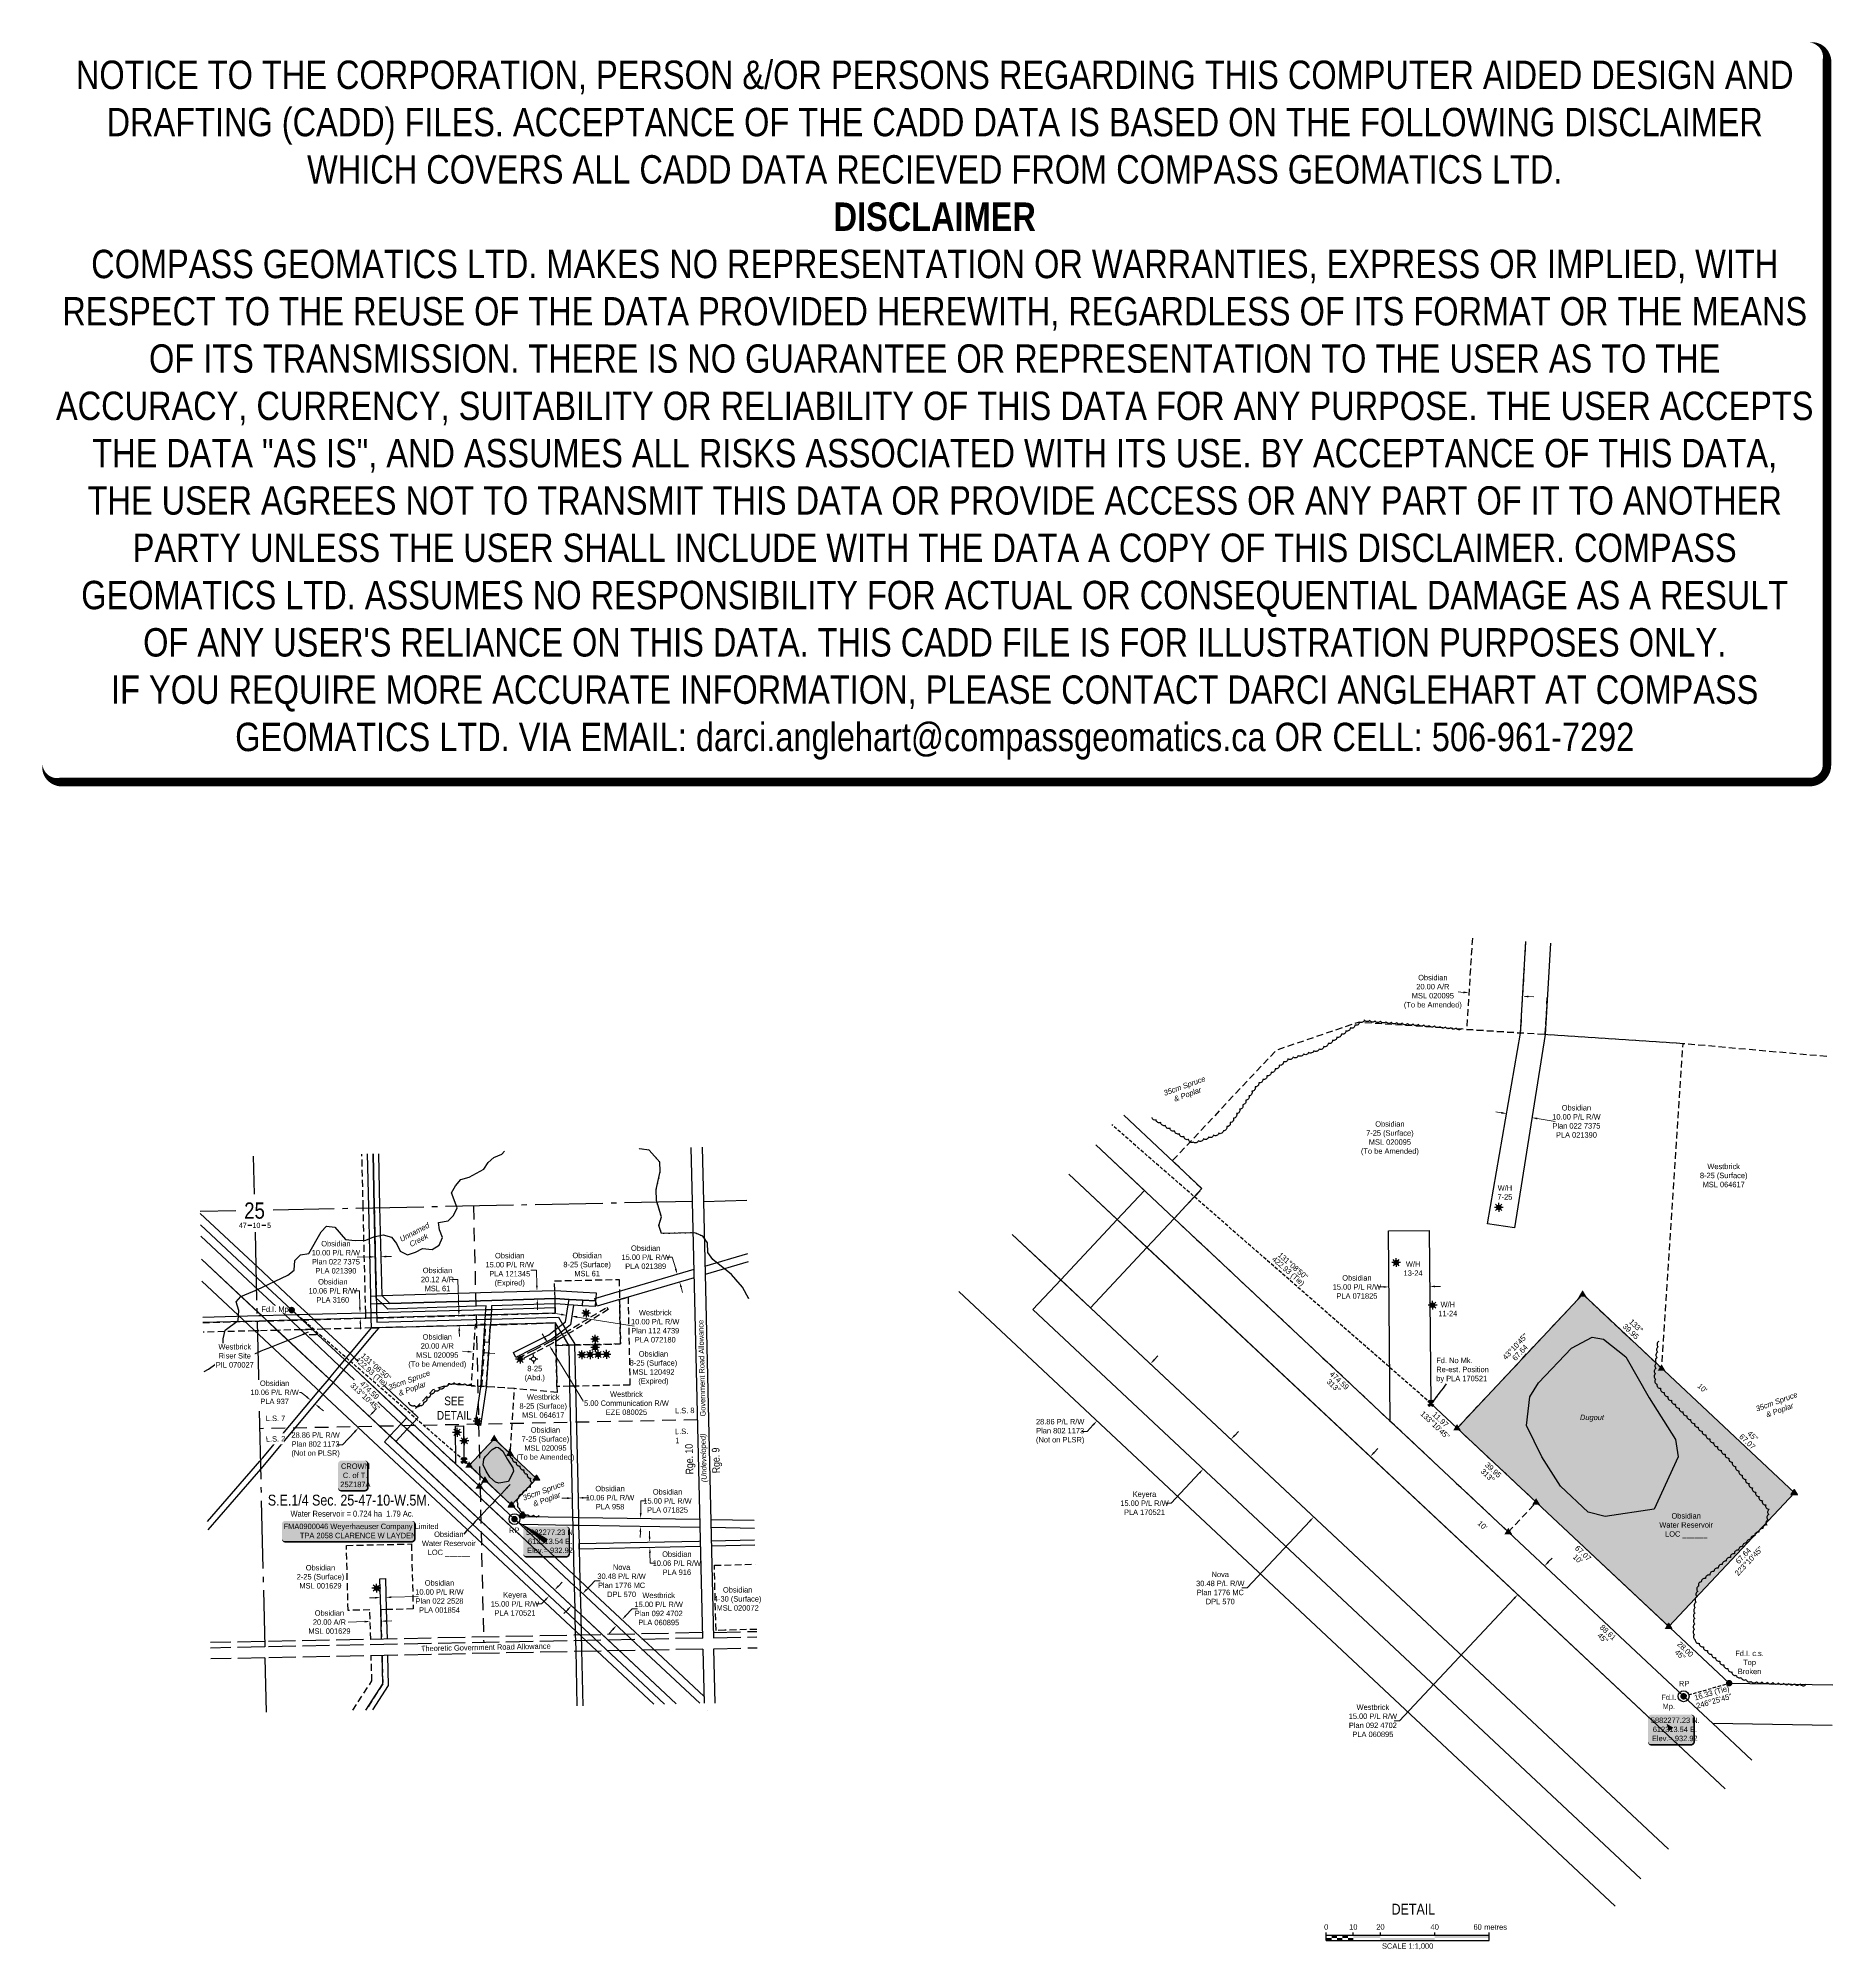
# Model space of a CAD drawing. Extents: x 611436 to 614742, y 5881484 to 5885006.
import ezdxf
from ezdxf.enums import TextEntityAlignment as Align

# ---------------------------------------------------------------- set-up
doc = ezdxf.new("R2010")
doc.units = 0
doc.header["$LTSCALE"] = 5
doc.header["$PDSIZE"] = 0.5
for name, pattern in [('0', [1, 1, 0]), ('foc-ACCESSROAD', [3.75, 2.5, -1.25]), ('foc-FLOWLINE', [3.75, 2.5, -1.25]), ('foc-LSD', [8, 5, -3]), ('foc-QUARTERLINE', [33, 25, -3, 2, -3]), ('foc-TIELINE', [1.875, 1.25, -0.625]), ('foc-UNSURVEYED', [12.5, 10, -2.5]), ('foc-WHEELTRACKS', [2, 0.4, -1.6])]:
    doc.linetypes.add(name, pattern=pattern)
doc.layers.get('Defpoints').update_dxf_attribs({"color": 9})
for name, color, linetype in [('10', 1, 'Continuous'), ('35', 37, 'Continuous'), ('9', 3, 'Continuous'), ('AS-OWNER', 7, 'Continuous'), ('C-RW', 13, 'Continuous'), ('C-SYMBOL', 7, 'Continuous'), ('C-WS', 13, 'foc-ACCESSROAD'), ('C-WS-S', 13, 'Continuous'), ('D-TXT', 6, 'Continuous'), ('DETAIL-T', 7, 'Continuous'), ('F-EZE', 190, 'foc-FLOWLINE'), ('F-RW', 190, 'Continuous'), ('F-WS', 190, 'foc-ACCESSROAD'), ('F-WS-S', 190, 'Continuous'), ('L-AREAREQUIRED', 7, 'Continuous'), ('L-BD', 7, 'Continuous'), ('L-BD1', 253, 'Continuous'), ('L-MON', 1, 'Continuous'), ('L-MON-T', 1, 'Continuous'), ('L-QSEC', 8, 'foc-QUARTERLINE'), ('L-ROAD-T', 7, 'Continuous'), ('L-SEC', 7, 'Continuous'), ('L-SECLBL', 7, 'Continuous'), ('L-SECTION-LSD', 7, 'foc-LSD'), ('L-TIE', 7, 'foc-TIELINE'), ('L-USEC', 7, 'foc-UNSURVEYED'), ('P-PROPOSED', 10, 'Continuous'), ('P-PROPOSED-H', 21, 'Continuous'), ('T-BUSH', 110, '0'), ('T-BUSH-T', 110, 'Continuous'), ('T-WATER', 160, 'Continuous'), ('T-WATER-H', 133, 'Continuous'), ('T-WATER-P3', 160, 'foc-WHEELTRACKS'), ('T-WATER-T', 170, 'Continuous')]:
    doc.layers.add(name, color=color, linetype=linetype)
for name, color, linetype, lineweight in [('C-AR-T', 13, 'Continuous', 9), ('C-RW-T', 13, 'Continuous', 9), ('C-WS-T', 13, 'Continuous', 9), ('F-EZE-T', 190, 'Continuous', 9), ('F-RW-T', 190, 'Continuous', 9), ('F-WS-T', 190, 'Continuous', 9), ('T-TEXT', 48, 'Continuous', 18)]:
    doc.layers.add(name, color=color, linetype=linetype, lineweight=lineweight)
doc.layers.add('DISCLAIMER', color=7, linetype='Continuous', plot=False)
doc.styles.add('100L', font='ARIALN.TTF', dxfattribs={"height": 11})
doc.styles.add('175L', font='ARIALN.TTF', dxfattribs={"height": 20})
doc.styles.add('80', font='ARIALN.TTF', dxfattribs={"height": 10})
doc.styles.add('80CG', font='ARIALN.TTF', dxfattribs={"height": 10})
doc.styles.add('80L', font='ARIALN.TTF', dxfattribs={"height": 10})
doc.styles.add('80LS', font='ARIALNI.TTF', dxfattribs={"height": 10})
doc.styles.add('foc-LtypeFont', font='ARIALN.TTF', dxfattribs={"height": 7.35})
doc.styles.add('SIMPLEX', font='ARIALN.TTF')
doc.linetypes.add('foc-TOPO-flowdirection-NOLINE', pattern='A,0,[">",foc-LtypeFont,S=0.3,R=0,X=0,Y=-0.945],-20,[">",foc-LtypeFont,S=0.3,R=0,X=0,Y=-0.945],0', length=20)
doc.dimstyles.new('Compass 5 000', dxfattribs={"dimscale": 5, "dimtxt": 9, "dimasz": 2, "dimexe": 0.2, "dimexo": 0.0625, "dimgap": 0.5, "dimtad": 0, "dimtih": 1, "dimtoh": 1, "dimzin": 0, "dimdsep": 46, "dimtxsty": '80CG', "dimcen": 0.1, "dimse1": 1, "dimse2": 1, "dimclrd": 256, "dimclrt": 256, "dimaunit": 1, "dimadec": 4, "dimazin": 0, "dimtfac": 0.06, "dimtofl": 0, "dimtmove": 0, "dimatfit": 1, "dimfxl": 0.2, "dimtolj": 1, "dimtzin": 0, "dimlwd": -1, "dimarcsym": 0})

# ---------------------------------------------------------------- blocks, each defined once
blk = doc.blocks.new('L-SECLBL')
at = {"layer": '9', "color": 7}
for p, q in [((-5.1, -27.8), (-12.3, -27.8)), ((20.7, -27.8), (13.5, -27.8))]:
    blk.add_line(p, q, dxfattribs=at)
at = {"layer": '10', "color": 2, "style": 'SIMPLEX'}
blk.add_attdef('SEC', text='', height=30, dxfattribs=at).set_placement((0, 0), align=Align.MIDDLE)
at = {"layer": '10', "color": 5, "style": '80L'}
blk.add_attdef('TWP', text='', height=9.5, dxfattribs=at).set_placement((-14.4, -27.4), align=Align.MIDDLE_RIGHT)
blk.add_attdef('RGE', text='', height=9.5, dxfattribs=at).set_placement((3.6, -27.4), align=Align.MIDDLE_CENTER)
blk.add_attdef('MER', text='', height=9.5, dxfattribs=at).set_placement((23.2, -27.4), align=Align.MIDDLE_LEFT)
blk = doc.blocks.new('*U432')
h = blk.add_hatch(color=255)
edge = h.paths.add_edge_path()
edge.add_line((-116.5, -20), (116.5, -20))
edge.add_arc((116.5, -14), 6, 270, 360)
edge.add_line((122.5, -14), (122.5, 12.5))
edge.add_arc((116.5, 12.5), 6, 0, 90)
edge.add_line((116.5, 18.5), (-116.5, 18.5))
edge.add_arc((-116.5, 12.5), 6, 90, 180)
edge.add_line((-122.5, 12.5), (-122.5, -14))
edge.add_arc((-116.5, -14), 6, 180, 270)
at = {"color": 44, "flags": 128}
blk.add_lwpolyline([(-116.5, -20, 3, 3, 0), (116.5, -20, 3, 3, 0.414214), (122.5, -14, 3, 3, 0), (122.5, 12.5, 3, 0, 0.414214), (116.5, 18.5, 0, 0, 0), (-116.5, 18.5, 0, 0, 0.414214), (-122.5, 12.5, 0, 0, 0), (-122.5, -14, 0, 3, 0.414214)], format="xyseb", close=True, dxfattribs=at)
at = {"color": 44, "style": '80'}
blk.add_attdef('ENTER_TEXT_001', (-36, -5), '', height=10, dxfattribs=at)
blk = doc.blocks.new('*D433')
at = {"layer": 'C-AR-T', "transparency": 16777216}
for p, q in [((612209.4, 5882718.8), (612199.4, 5882718.8)), ((612210.9, 5882662.1), (612209.4, 5882718.8)), ((612211.9, 5882624), (612212.2, 5882614))]:
    blk.add_line(p, q, dxfattribs=at)
for points in [[(612212.6, 5882662.1), (612209.2, 5882662.1), (612211.2, 5882652.1)], [(612213.6, 5882624), (612210.2, 5882623.9), (612211.6, 5882634)]]:
    blk.add_solid(points, dxfattribs=at)
at = {"layer": 'Defpoints', "color": 0, "transparency": 16777216}
for p in [(611997.6, 5882646.4), (611998.1, 5882628.2), (612211.2, 5882652.1)]:
    blk.add_point(p, dxfattribs=at)
at = {"layer": 'C-AR-T', "transparency": 16777216, "insert": (612171.6, 5882718.8), "char_height": 10, "width": 298.838, "attachment_point": 5, "style": '80CG'}
blk.add_mtext('\\A1;Obsidian\\P20.12 A/R\\PMSL 61', dxfattribs=at)
blk = doc.blocks.new('*D434')
at = {"layer": 'C-RW-T', "transparency": 16777216}
for p, q in [((612604.3, 5882759.8), (612594.3, 5882759.8)), ((612610.6, 5882738.2), (612604.3, 5882759.8)), ((612620.5, 5882704.6), (612623.3, 5882695))]:
    blk.add_line(p, q, dxfattribs=at)
for points in [[(612612.2, 5882738.6), (612609, 5882737.7), (612613.4, 5882728.6)], [(612622.1, 5882705.1), (612618.9, 5882704.1), (612617.7, 5882714.2)]]:
    blk.add_solid(points, dxfattribs=at)
at = {"layer": 'Defpoints', "color": 0, "transparency": 16777216}
for p in [(612563.2, 5882713.8), (612567.4, 5882699.4), (612617.7, 5882714.2)]:
    blk.add_point(p, dxfattribs=at)
at = {"layer": 'C-RW-T', "transparency": 16777216, "insert": (612555.2, 5882759.8), "char_height": 10, "attachment_point": 5, "style": '80CG'}
blk.add_mtext('\\A1;Obsidian\\P15.00 P/L R/W\\PPLA 021389', dxfattribs=at)
blk = doc.blocks.new('*D435')
at = {"layer": 'C-AR-T', "transparency": 16777216}
for p, q in [((612037.7, 5882088.3), (612006.9, 5882087.4)), ((612077.7, 5882089.4), (612087.7, 5882089.7))]:
    blk.add_line(p, q, dxfattribs=at)
for points in [[(612037.7, 5882089.9), (612037.8, 5882086.6), (612047.7, 5882088.6)], [(612077.7, 5882091), (612077.8, 5882087.7), (612067.7, 5882089.1)]]:
    blk.add_solid(points, dxfattribs=at)
at = {"layer": 'Defpoints', "color": 0, "transparency": 16777216}
for p in [(612047.6, 5882092.7), (612047.7, 5882088.6), (612067.6, 5882093.3)]:
    blk.add_point(p, dxfattribs=at)
at = {"layer": 'C-AR-T', "transparency": 16777216, "insert": (611972.6, 5882087.4), "char_height": 10, "attachment_point": 5, "style": '80CG'}
blk.add_mtext('\\A1;Obsidian\\P20.00 A/R\\PMSL 001629', dxfattribs=at)
blk = doc.blocks.new('*D436')
at = {"layer": 'Defpoints', "color": 0, "transparency": 16777216}
for p in [(612464.6, 5882116), (612474.4, 5882126.5), (612511.5, 5882091.8)]:
    blk.add_point(p, dxfattribs=at)
at = {"layer": 'F-RW-T', "transparency": 16777216}
for p, q in [((612518.3, 5882099.1), (612530.1, 5882111.7)), ((612530.1, 5882111.7), (612540.1, 5882111.7)), ((612494.8, 5882074), (612487.9, 5882066.7))]:
    blk.add_line(p, q, dxfattribs=at)
for points in [[(612517.1, 5882100.3), (612519.5, 5882098), (612511.5, 5882091.8)], [(612493.6, 5882075.1), (612496, 5882072.9), (612501.6, 5882081.3)]]:
    blk.add_solid(points, dxfattribs=at)
at = {"layer": 'F-RW-T', "transparency": 16777216, "insert": (612579.2, 5882111.7), "char_height": 10, "attachment_point": 5, "style": '80CG'}
blk.add_mtext('\\A1;Westbrick\\P15.00 P/L R/W\\PPlan 092 4702 \\PPLA 060895', dxfattribs=at)
blk = doc.blocks.new('*D437')
at = {"layer": 'C-RW-T', "transparency": 16777216}
for p, q in [((612410.5, 5882315.8), (612400.5, 5882315.6)), ((612440.6, 5882316.5), (612450.5, 5882316.7))]:
    blk.add_line(p, q, dxfattribs=at)
for points in [[(612410.5, 5882317.5), (612410.5, 5882314.1), (612420.5, 5882316)], [(612440.5, 5882318.1), (612440.6, 5882314.8), (612430.6, 5882316.2)]]:
    blk.add_solid(points, dxfattribs=at)
at = {"layer": 'Defpoints', "color": 0, "transparency": 16777216}
for p in [(612420.5, 5882314.2), (612430.6, 5882316.2), (612430.6, 5882314.5)]:
    blk.add_point(p, dxfattribs=at)
at = {"layer": 'C-RW-T', "transparency": 16777216, "insert": (612489.6, 5882316.7), "char_height": 10, "attachment_point": 5, "style": '80CG'}
blk.add_mtext('\\A1;Obsidian\\P10.06 P/L R/W\\PPLA 958', dxfattribs=at)
blk = doc.blocks.new('*D438')
at = {"layer": 'C-RW-T', "transparency": 16777216}
for p, q in [((612562.4, 5882244.9), (612562.2, 5882254.9)), ((612563.1, 5882214.9), (612563.5, 5882195.9)), ((612563.5, 5882195.9), (612573.5, 5882195.9))]:
    blk.add_line(p, q, dxfattribs=at)
for points in [[(612564.1, 5882245), (612560.8, 5882244.9), (612562.6, 5882234.9)], [(612564.7, 5882214.9), (612561.4, 5882214.8), (612562.9, 5882224.9)]]:
    blk.add_solid(points, dxfattribs=at)
at = {"layer": 'Defpoints', "color": 0, "transparency": 16777216}
for p in [(612531.5, 5882234.3), (612531.7, 5882224.2), (612562.9, 5882224.9)]:
    blk.add_point(p, dxfattribs=at)
at = {"layer": 'C-RW-T', "transparency": 16777216, "insert": (612612.6, 5882195.9), "char_height": 10, "attachment_point": 5, "style": '80CG'}
blk.add_mtext('\\A1;Obsidian\\P10.06 P/L R/W\\PPLA 916', dxfattribs=at)
blk = doc.blocks.new('*D439')
at = {"layer": 'C-RW-T', "transparency": 16777216}
for p, q in [((612546, 5882288.6), (612546.4, 5882310.7)), ((612546.4, 5882310.7), (612556.4, 5882310.7)), ((612545.4, 5882253.6), (612545.3, 5882243.6))]:
    blk.add_line(p, q, dxfattribs=at)
for points in [[(612544.3, 5882288.6), (612547.7, 5882288.5), (612545.8, 5882278.6)], [(612543.8, 5882253.6), (612547.1, 5882253.5), (612545.6, 5882263.6)]]:
    blk.add_solid(points, dxfattribs=at)
at = {"layer": 'Defpoints', "color": 0, "transparency": 16777216}
for p in [(612534.1, 5882278.8), (612545.8, 5882278.6), (612533.9, 5882263.7)]:
    blk.add_point(p, dxfattribs=at)
at = {"layer": 'C-RW-T', "transparency": 16777216, "insert": (612595.4, 5882310.7), "char_height": 10, "attachment_point": 5, "style": '80CG'}
blk.add_mtext('\\A1;Obsidian\\P15.00 P/L R/W\\PPLA 071825', dxfattribs=at)
blk = doc.blocks.new('*D440')
at = {"layer": 'C-RW-T', "transparency": 16777216}
for p, q in [((612086.5, 5882133.2), (612136.2, 5882134.6)), ((612056.5, 5882132.4), (612046.6, 5882132.1))]:
    blk.add_line(p, q, dxfattribs=at)
for points in [[(612056.5, 5882134), (612056.6, 5882130.7), (612066.5, 5882132.7)], [(612086.5, 5882134.9), (612086.6, 5882131.5), (612076.5, 5882132.9)]]:
    blk.add_solid(points, dxfattribs=at)
at = {"layer": 'Defpoints', "color": 0, "transparency": 16777216}
for p in [(612066.2, 5882144.8), (612076.2, 5882145.1), (612066.5, 5882132.7)]:
    blk.add_point(p, dxfattribs=at)
at = {"layer": 'C-RW-T', "transparency": 16777216, "insert": (612175.3, 5882134.6), "char_height": 10, "attachment_point": 5, "style": '80CG'}
blk.add_mtext('\\A1;Obsidian\\P10.00 P/L R/W\\PPlan 022 2528\\PPLA 001854', dxfattribs=at)
blk = doc.blocks.new('*D441')
at = {"layer": 'C-RW-T', "transparency": 16777216}
for p, q in [((612353.8, 5882736.3), (612343.8, 5882736.3)), ((612354.7, 5882707.7), (612353.8, 5882736.3)), ((612355.7, 5882672.8), (612356.1, 5882662.8))]:
    blk.add_line(p, q, dxfattribs=at)
for points in [[(612356.4, 5882707.7), (612353, 5882707.6), (612355, 5882697.7)], [(612357.4, 5882672.9), (612354.1, 5882672.8), (612355.4, 5882682.8)]]:
    blk.add_solid(points, dxfattribs=at)
at = {"layer": 'Defpoints', "color": 0, "transparency": 16777216}
for p in [(612321.5, 5882696.7), (612355, 5882697.7), (612321.9, 5882681.8)]:
    blk.add_point(p, dxfattribs=at)
at = {"layer": 'C-RW-T', "transparency": 16777216, "insert": (612304.7, 5882736.3), "char_height": 10, "attachment_point": 5, "style": '80CG'}
blk.add_mtext('\\A1;Obsidian\\P15.00 P/L R/W\\PPLA 121345\\P(Expired)', dxfattribs=at)
blk = doc.blocks.new('*D442')
at = {"layer": 'C-RW-T', "transparency": 16777216}
for p, q in [((612047.2, 5882760.4), (612023.6, 5882759.8)), ((612077.2, 5882761.1), (612087.2, 5882761.3))]:
    blk.add_line(p, q, dxfattribs=at)
for points in [[(612047.2, 5882762.1), (612047.3, 5882758.7), (612057.2, 5882760.6)], [(612077.2, 5882762.7), (612077.3, 5882759.4), (612067.2, 5882760.9)]]:
    blk.add_solid(points, dxfattribs=at)
at = {"layer": 'Defpoints', "color": 0, "transparency": 16777216}
for p in [(612056.1, 5882811.6), (612066.1, 5882811.9), (612067.2, 5882760.9)]:
    blk.add_point(p, dxfattribs=at)
at = {"layer": 'C-RW-T', "transparency": 16777216, "insert": (611984.5, 5882759.8), "char_height": 10, "attachment_point": 5, "style": '80CG'}
blk.add_mtext('\\A1;Obsidian\\P10.00 P/L R/W\\PPlan 022 7375\\PPLA 021390', dxfattribs=at)
blk = doc.blocks.new('*D443')
at = {"layer": 'C-RW-T', "transparency": 16777216}
for p, q in [((612027.9, 5882697.9), (612017.9, 5882697.9)), ((612028.7, 5882667.3), (612027.9, 5882697.9)), ((612029.6, 5882637.2), (612029.8, 5882627.2))]:
    blk.add_line(p, q, dxfattribs=at)
for points in [[(612030.4, 5882667.3), (612027.1, 5882667.2), (612029, 5882657.3)], [(612031.2, 5882637.3), (612027.9, 5882637.2), (612029.3, 5882647.2)]]:
    blk.add_solid(points, dxfattribs=at)
at = {"layer": 'Defpoints', "color": 0, "transparency": 16777216}
for p in [(611998, 5882656.4), (611998.3, 5882646.4), (612029, 5882657.3)]:
    blk.add_point(p, dxfattribs=at)
at = {"layer": 'C-RW-T', "transparency": 16777216, "insert": (611978.8, 5882697.9), "char_height": 10, "attachment_point": 5, "style": '80CG'}
blk.add_mtext('\\A1;Obsidian\\P10.06 P/L R/W\\PPLA 3160', dxfattribs=at)
blk = doc.blocks.new('*D444')
at = {"layer": 'Defpoints', "color": 0, "transparency": 16777216}
for p in [(612354.8, 5882177.1), (612344.5, 5882166.2), (612377.2, 5882135.5)]:
    blk.add_point(p, dxfattribs=at)
at = {"layer": 'F-RW-T', "transparency": 16777216}
for p, q in [((612394.3, 5882153.8), (612401.1, 5882161.1)), ((612363.5, 5882120.9), (612353.5, 5882120.9)), ((612370.4, 5882128.2), (612363.5, 5882120.9))]:
    blk.add_line(p, q, dxfattribs=at)
for points in [[(612369.1, 5882129.4), (612371.6, 5882127.1), (612377.2, 5882135.5)], [(612393.1, 5882154.9), (612395.5, 5882152.7), (612387.5, 5882146.5)]]:
    blk.add_solid(points, dxfattribs=at)
at = {"layer": 'F-RW-T', "transparency": 16777216, "insert": (612314.4, 5882120.9), "char_height": 10, "attachment_point": 5, "style": '80CG'}
blk.add_mtext('\\A1;Keyera\\P15.00 P/L R/W\\PPLA 170521', dxfattribs=at)
blk = doc.blocks.new('*D445')
at = {"layer": 'Defpoints', "color": 0, "transparency": 16777216}
for p in [(612411.1, 5882663.5), (612420.9, 5882661.9), (612419.2, 5882651.2)]:
    blk.add_point(p, dxfattribs=at)
at = {"layer": 'F-RW-T', "transparency": 16777216}
for p, q in [((612399.5, 5882654.4), (612389.6, 5882656)), ((612429.1, 5882649.6), (612533.7, 5882632.7))]:
    blk.add_line(p, q, dxfattribs=at)
for points in [[(612399.7, 5882656.1), (612399.2, 5882652.8), (612409.3, 5882652.8)], [(612429.3, 5882651.3), (612428.8, 5882648), (612419.2, 5882651.2)]]:
    blk.add_solid(points, dxfattribs=at)
at = {"layer": 'F-RW-T', "transparency": 16777216, "insert": (612572.8, 5882632.7), "char_height": 10, "width": 424.775, "attachment_point": 5, "style": '80CG'}
blk.add_mtext('\\A1;Westbrick\\P10.00 P/L R/W\\PPlan 112 4739\\PPLA 072180', dxfattribs=at)
blk = doc.blocks.new('*D446')
at = {"layer": 'Defpoints', "color": 0, "transparency": 16777216}
for p in [(612439.1, 5882139.8), (612465.9, 5882114.7), (612445.1, 5882092.5)]:
    blk.add_point(p, dxfattribs=at)
at = {"layer": 'F-RW-T', "transparency": 16777216}
for p, q in [((612446, 5882147.1), (612461.3, 5882163.5)), ((612461.3, 5882163.5), (612471.3, 5882163.5)), ((612411.5, 5882110.3), (612404.6, 5882103))]:
    blk.add_line(p, q, dxfattribs=at)
for points in [[(612444.8, 5882148.3), (612447.2, 5882146), (612439.1, 5882139.8)], [(612410.3, 5882111.4), (612412.7, 5882109.2), (612418.3, 5882117.6)]]:
    blk.add_solid(points, dxfattribs=at)
at = {"layer": 'F-RW-T', "transparency": 16777216, "insert": (612510.8, 5882163.5), "char_height": 10, "width": 369.714, "attachment_point": 5, "style": '80CG'}
blk.add_mtext('\\A1;Nova\\P30.48 P/L R/W\\PPlan 1776 MC\\PDPL 570', dxfattribs=at)
blk = doc.blocks.new('*U448')
h = blk.add_hatch(color=255)
edge = h.paths.add_edge_path()
edge.add_line((-21.5, -28.5), (21.5, -28.5))
edge.add_arc((21.5, -22.5), 6, 270, 360)
edge.add_line((27.5, -22.5), (27.5, 21))
edge.add_arc((21.5, 21), 6, 0, 90)
edge.add_line((21.5, 27), (-21.5, 27))
edge.add_arc((-21.5, 21), 6, 90, 180)
edge.add_line((-27.5, 21), (-27.5, -22.5))
edge.add_arc((-21.5, -22.5), 6, 180, 270)
at = {"color": 14, "flags": 128}
blk.add_lwpolyline([(-21.5, -28.5, 3, 3, 0), (21.5, -28.5, 3, 3, 0.414214), (27.5, -22.5, 3, 3, 0), (27.5, 21, 3, 0, 0.414214), (21.5, 27, 0, 0, 0), (-21.5, 27, 0, 0, 0.414214), (-27.5, 21, 0, 0, 0), (-27.5, -22.5, 0, 3, 0.414214)], format="xyseb", close=True, dxfattribs=at)
at = {"color": 14, "style": '80'}
blk.add_attdef('ENTER_TEXT_001', (-26.8, -4.9), '', height=10, dxfattribs=at)
blk = doc.blocks.new('*D449')
at = {"layer": 'Defpoints', "color": 0, "transparency": 16777216}
for p in [(612026.1, 5882445.6), (612052.5, 5882420.8), (612072.2, 5882441.8)]:
    blk.add_point(p, dxfattribs=at)
at = {"layer": 'F-RW-T', "transparency": 16777216}
for p, q in [((612052.6, 5882473.9), (612059.4, 5882481.2)), ((612019.2, 5882438.3), (611996.6, 5882414.1)), ((611996.6, 5882414.1), (611986.6, 5882414.1))]:
    blk.add_line(p, q, dxfattribs=at)
for points in [[(612051.4, 5882475), (612053.8, 5882472.7), (612045.8, 5882466.6)], [(612018, 5882439.4), (612020.4, 5882437.1), (612026.1, 5882445.6)]]:
    blk.add_solid(points, dxfattribs=at)
at = {"layer": 'F-RW-T', "transparency": 16777216, "insert": (611947.1, 5882414.1), "char_height": 10, "attachment_point": 5, "style": '80CG'}
blk.add_mtext('\\A1;28.86 P/L R/W\\PPlan 802 1173\\P(Not on PLSR)', dxfattribs=at)
blk = doc.blocks.new('GAS')
h = blk.add_hatch(color=255)
h.dxf.hatch_style = 1
edge = h.paths.add_edge_path()
edge.add_arc((0, 0), 0.9, 0, 360)
for p, q in [((-0.81, 0), (-1.62, 0)), ((-0.57, 0.57), (-1.14, 1.14)), ((0, 0.81), (0, 1.62)), ((0.57, 0.57), (1.14, 1.14)), ((1.62, 0), (0.81, 0)), ((-0.57, -0.57), (-1.14, -1.14)), ((0, -0.81), (0, -1.62)), ((1.14, -1.14), (0.57, -0.57))]:
    blk.add_line(p, q)
blk.add_circle((0, 0), 0.8)
blk = doc.blocks.new('GABD')
for p, q in [((-0.81, 0), (-1.62, 0)), ((0, 0.81), (0, 1.62)), ((1.62, 0), (0.81, 0)), ((0, -0.81), (0, -1.62))]:
    blk.add_line(p, q)
blk.add_circle((0, 0), 0.8)
blk = doc.blocks.new('fdia')
at = {"color": 255, "const_width": 1}
blk.add_lwpolyline([(-0.5, 0, 1), (0.5, 0, 1)], format="xyb", close=True, dxfattribs=at)
blk = doc.blocks.new('Fdiaa')
blk.add_blockref('fdia', (0, 0))
blk = doc.blocks.new('fdib')
at = {"color": 1, "const_width": 1.6}
blk.add_lwpolyline([(-0.4, 0, 1), (0.4, 0, 1)], format="xyb", close=True, dxfattribs=at)
at = {"color": 1}
blk.add_circle((0, 0), 0.8, dxfattribs=at)
blk = doc.blocks.new('Fdibb')
blk.add_blockref('fdib', (0, 0))
blk = doc.blocks.new('fdicc')
for name in ['Fdibb', 'Fdiaa']:
    blk.add_blockref(name, (0, 0))
blk = doc.blocks.new('FDI')
blk.add_blockref('fdicc', (0, 0))
blk = doc.blocks.new('STRIA')
blk.add_hatch(color=255).paths.add_polyline_path([(-0.04, 1.52), (-1.47, -0.87), (1.39, -0.87)])
blk = doc.blocks.new('STRIAA')
blk.add_blockref('STRIA', (0, 0))
blk = doc.blocks.new('STRIB')
at = {"color": 1}
blk.add_solid([(-1.12, -0.67), (-0.04, 1.13), (1.04, -0.67)], dxfattribs=at)
blk = doc.blocks.new('STRIBB')
blk.add_blockref('STRIB', (0, 0))
blk = doc.blocks.new('STRICC')
for name in ['STRIAA', 'STRIBB']:
    blk.add_blockref(name, (0, 0))
blk = doc.blocks.new('fdspike')
blk.add_blockref('STRICC', (0, 0))
blk = doc.blocks.new('TRIA')
blk.add_hatch(color=255).paths.add_polyline_path([(-0.04, 1.52), (-1.47, -0.87), (1.39, -0.87)])
blk = doc.blocks.new('TRIAA')
blk.add_blockref('TRIA', (0, 0))
blk = doc.blocks.new('TRIB')
at = {"color": 1}
blk.add_lwpolyline([(-1.12, -0.67), (-0.04, 1.13), (1.04, -0.67)], close=True, dxfattribs=at)
blk = doc.blocks.new('TRIBB')
blk.add_blockref('TRIB', (0, 0))
blk = doc.blocks.new('TRICC')
for name in ['TRIAA', 'TRIBB']:
    blk.add_blockref(name, (0, 0))
blk = doc.blocks.new('plspike')
blk.add_blockref('TRICC', (0, 0))
blk = doc.blocks.new('*D452')
at = {"layer": 'C-RW-T', "transparency": 16777216}
for p, q in [((611920.7, 5882510.8), (611910.7, 5882510.8)), ((611930.8, 5882502.4), (611920.7, 5882510.8)), ((611953.8, 5882483.1), (611961.5, 5882476.7))]:
    blk.add_line(p, q, dxfattribs=at)
for points in [[(611931.8, 5882503.7), (611929.7, 5882501.1), (611938.4, 5882496)], [(611954.9, 5882484.4), (611952.8, 5882481.8), (611946.2, 5882489.5)]]:
    blk.add_solid(points, dxfattribs=at)
at = {"layer": 'Defpoints', "color": 0, "transparency": 16777216}
for p in [(611935.1, 5882492), (611938.4, 5882496), (611942.8, 5882485.5)]:
    blk.add_point(p, dxfattribs=at)
at = {"layer": 'C-RW-T', "transparency": 16777216, "insert": (611871.6, 5882510.8), "char_height": 10, "attachment_point": 5, "style": '80CG', "bg_fill": 3, "box_fill_scale": 1.1, "bg_fill_color": 256, "bg_fill_true_color": 13158600, "bg_fill_transparency": 0}
blk.add_mtext('\\A1;Obsidian\\P10.06 P/L R/W\\PPLA 937', dxfattribs=at)
blk = doc.blocks.new('*D453')
at = {"layer": 'Defpoints', "color": 0, "linetype": 'Continuous', "transparency": 16777216}
for p in [(613446.6, 5882599.5), (613348, 5882494.3), (613386.6, 5882458.1)]:
    blk.add_point(p, dxfattribs=at)
at = {"layer": 'F-RW-T', "transparency": 16777216}
for p, q in [((613492, 5882570.6), (613498.8, 5882577.9)), ((613379.7, 5882450.9), (613368.4, 5882438.7)), ((613368.4, 5882438.7), (613358.4, 5882438.7))]:
    blk.add_line(p, q, dxfattribs=at)
at = {"layer": 'F-RW-T', "linetype": 'Continuous', "transparency": 16777216}
for points in [[(613490.7, 5882571.8), (613493.2, 5882569.5), (613485.1, 5882563.3)], [(613378.5, 5882452), (613381, 5882449.7), (613386.6, 5882458.1)]]:
    blk.add_solid(points, dxfattribs=at)
at = {"layer": 'F-RW-T', "linetype": 'Continuous', "transparency": 16777216, "insert": (613318.8, 5882438.7), "char_height": 10, "attachment_point": 5, "style": '80CG'}
blk.add_mtext('\\A1;28.86 P/L R/W\\PPlan 802 1173\\P(Not on PLSR)', dxfattribs=at)
blk = doc.blocks.new('*D454')
at = {"layer": 'Defpoints', "color": 0, "linetype": 'Continuous', "transparency": 16777216}
for p in [(613623, 5882434.3), (613571.7, 5882379.5), (613582.3, 5882369.6)]:
    blk.add_point(p, dxfattribs=at)
at = {"layer": 'F-RW-T', "transparency": 16777216}
for p, q in [((613640.5, 5882431.6), (613647.3, 5882438.9)), ((613575.5, 5882362.3), (613523.2, 5882306.5)), ((613523.2, 5882306.5), (613513.2, 5882306.5))]:
    blk.add_line(p, q, dxfattribs=at)
at = {"layer": 'F-RW-T', "linetype": 'Continuous', "transparency": 16777216}
for points in [[(613639.2, 5882432.8), (613641.7, 5882430.5), (613633.6, 5882424.3)], [(613574.3, 5882363.4), (613576.7, 5882361.1), (613582.3, 5882369.6)]]:
    blk.add_solid(points, dxfattribs=at)
at = {"layer": 'F-RW-T', "linetype": 'Continuous', "transparency": 16777216, "insert": (613474.1, 5882306.5), "char_height": 10, "attachment_point": 5, "style": '80CG'}
blk.add_mtext('\\A1;Keyera\\P15.00 P/L R/W\\PPLA 170521', dxfattribs=at)
blk = doc.blocks.new('*D455')
at = {"layer": 'Defpoints', "color": 0, "linetype": 'Continuous', "transparency": 16777216}
for p in [(614161.9, 5882138.1), (614239.8, 5882164.2), (614190.4, 5882111.4)]:
    blk.add_point(p, dxfattribs=at)
at = {"layer": 'F-RW-T', "transparency": 16777216}
for p, q in [((614218.1, 5882198.2), (614225, 5882205.5)), ((614155, 5882130.8), (613944, 5881905.5)), ((613944, 5881905.5), (613934, 5881905.5))]:
    blk.add_line(p, q, dxfattribs=at)
at = {"layer": 'F-RW-T', "linetype": 'Continuous', "transparency": 16777216}
for points in [[(614216.9, 5882199.3), (614219.4, 5882197), (614211.3, 5882190.9)], [(614153.8, 5882132), (614156.3, 5882129.7), (614161.9, 5882138.1)]]:
    blk.add_solid(points, dxfattribs=at)
at = {"layer": 'F-RW-T', "linetype": 'Continuous', "transparency": 16777216, "insert": (613894.9, 5881905.5), "char_height": 10, "attachment_point": 5, "style": '80CG'}
blk.add_mtext('\\A1;Westbrick\\P15.00 P/L R/W\\PPlan 092 4702 \\PPLA 060895', dxfattribs=at)
blk = doc.blocks.new('*D456')
at = {"layer": 'C-RW-T', "transparency": 16777216}
for p, q in [((613914.6, 5882705.1), (613904.6, 5882705)), ((614009.6, 5882706), (614019.6, 5882706.1))]:
    blk.add_line(p, q, dxfattribs=at)
at = {"layer": 'C-RW-T', "linetype": 'Continuous', "transparency": 16777216}
for points in [[(613914.5, 5882706.7), (613914.6, 5882703.4), (613924.6, 5882705.2)], [(614009.6, 5882707.7), (614009.6, 5882704.3), (613999.6, 5882705.9)]]:
    blk.add_solid(points, dxfattribs=at)
at = {"layer": 'Defpoints', "color": 0, "linetype": 'Continuous', "transparency": 16777216}
for p in [(613924.5, 5882710.5), (613924.6, 5882705.2), (613999.5, 5882711.2)]:
    blk.add_point(p, dxfattribs=at)
at = {"layer": 'C-RW-T', "linetype": 'Continuous', "transparency": 16777216, "insert": (613865.5, 5882705), "char_height": 10, "attachment_point": 5, "style": '80CG'}
blk.add_mtext('\\A1;Obsidian\\P15.00 P/L R/W\\PPLA 071825', dxfattribs=at)
blk = doc.blocks.new('*D457')
at = {"layer": 'C-RW-T', "transparency": 16777216}
for p, q in [((614131.5, 5883026), (614121.6, 5883027.6)), ((614197.8, 5883015.5), (614230.9, 5883010.2))]:
    blk.add_line(p, q, dxfattribs=at)
at = {"layer": 'C-RW-T', "linetype": 'Continuous', "transparency": 16777216}
for points in [[(614131.8, 5883027.7), (614131.2, 5883024.4), (614141.4, 5883024.4)], [(614198.1, 5883017.1), (614197.6, 5883013.8), (614187.9, 5883017)]]:
    blk.add_solid(points, dxfattribs=at)
at = {"layer": 'Defpoints', "color": 0, "linetype": 'Continuous', "transparency": 16777216}
for p in [(614141.9, 5883028), (614187.9, 5883017), (614188.5, 5883020.6)]:
    blk.add_point(p, dxfattribs=at)
at = {"layer": 'C-RW-T', "linetype": 'Continuous', "transparency": 16777216, "insert": (614269.9, 5883010.2), "char_height": 10, "attachment_point": 5, "style": '80CG'}
blk.add_mtext('\\A1;Obsidian\\P10.00 P/L R/W\\PPlan 022 7375\\PPLA 021390', dxfattribs=at)
blk = doc.blocks.new('*U458')
at = {"layer": '35', "color": 3}
blk.add_circle((0, 0), 10, dxfattribs=at)
at = {"layer": '35', "color": 3, "style": '80'}
blk.add_attdef('RP_001', (-10.3, -25.5), '', height=10, dxfattribs=at)
blk = doc.blocks.new('*U460')
h = blk.add_hatch(color=254)
edge = h.paths.add_edge_path()
edge.add_line((-36.5, -28.5), (36.5, -28.5))
edge.add_arc((36.5, -22.5), 6, 270, 360)
edge.add_line((42.5, -22.5), (42.5, 21))
edge.add_arc((36.5, 21), 6, 0, 90)
edge.add_line((36.5, 27), (-36.5, 27))
edge.add_arc((-36.5, 21), 6, 90, 180)
edge.add_line((-42.5, 21), (-42.5, -22.5))
edge.add_arc((-36.5, -22.5), 6, 180, 270)
at = {"color": 1, "flags": 128}
blk.add_lwpolyline([(-53.7, 37.3, 0, 10, 0), (0, 0, 5, 5, 0)], format="xyseb", dxfattribs=at)
blk.add_lwpolyline([(-36.5, -28.5, 3, 3, 0), (36.5, -28.5, 3, 3, 0.414214), (42.5, -22.5, 3, 3, 0), (42.5, 21, 3, 0, 0.414214), (36.5, 27, 0, 0, 0), (-36.5, 27, 0, 0, 0.414214), (-42.5, 21, 0, 0, 0), (-42.5, -22.5, 0, 3, 0.414214)], format="xyseb", close=True, dxfattribs=at)
at = {"color": 1, "style": '80'}
blk.add_attdef('ENTER_TEXT_001', (-36, -5), '', height=10, dxfattribs=at)
blk = doc.blocks.new('*U461')
h = blk.add_hatch(color=254)
edge = h.paths.add_edge_path()
edge.add_line((-36.5, -28.5), (36.5, -28.5))
edge.add_arc((36.5, -22.5), 6, 270, 360)
edge.add_line((42.5, -22.5), (42.5, 21))
edge.add_arc((36.5, 21), 6, 0, 90)
edge.add_line((36.5, 27), (-36.5, 27))
edge.add_arc((-36.5, 21), 6, 90, 180)
edge.add_line((-42.5, 21), (-42.5, -22.5))
edge.add_arc((-36.5, -22.5), 6, 180, 270)
at = {"color": 1, "flags": 128}
blk.add_lwpolyline([(-36.5, -28.5, 3, 3, 0), (36.5, -28.5, 3, 3, 0.414214), (42.5, -22.5, 3, 3, 0), (42.5, 21, 3, 0, 0.414214), (36.5, 27, 0, 0, 0), (-36.5, 27, 0, 0, 0.414214), (-42.5, 21, 0, 0, 0), (-42.5, -22.5, 0, 3, 0.414214)], format="xyseb", close=True, dxfattribs=at)
blk.add_lwpolyline([(-8.5, 10.5, 0, 10, 0), (0, 0, 5, 5, 0)], format="xyseb", dxfattribs=at)
at = {"color": 1, "style": '80'}
blk.add_attdef('ENTER_TEXT_001', (-36, -5), '', height=10, dxfattribs=at)
blk = doc.blocks.new('*U462')
at = {"layer": '35', "color": 3}
blk.add_circle((0, 0), 10, dxfattribs=at)
at = {"layer": '35', "color": 3, "style": '80'}
blk.add_attdef('RP_001', (-8.7, 18.5), '', height=10, dxfattribs=at)
blk = doc.blocks.new('*D463')
at = {"layer": 'Defpoints', "color": 0, "linetype": 'Continuous', "transparency": 16777216}
for p in [(613902.8, 5882380.9), (613786.1, 5882281.5), (613798.6, 5882269.7)]:
    blk.add_point(p, dxfattribs=at)
at = {"layer": 'F-RW-T', "transparency": 16777216}
for p, q in [((613897.1, 5882399.9), (613903.9, 5882407.2)), ((613779.3, 5882274.2), (613663.3, 5882150.3)), ((613663.3, 5882150.3), (613653.3, 5882150.3))]:
    blk.add_line(p, q, dxfattribs=at)
at = {"layer": 'F-RW-T', "linetype": 'Continuous', "transparency": 16777216}
for points in [[(613895.9, 5882401), (613898.3, 5882398.8), (613890.2, 5882392.6)], [(613778.1, 5882275.3), (613780.5, 5882273), (613786.1, 5882281.5)]]:
    blk.add_solid(points, dxfattribs=at)
at = {"layer": 'F-RW-T', "linetype": 'Continuous', "transparency": 16777216, "insert": (613613.8, 5882150.3), "char_height": 10, "attachment_point": 5, "style": '80CG'}
blk.add_mtext('\\A1;Nova\\P30.48 P/L R/W\\PPlan 1776 MC\\PDPL 570', dxfattribs=at)
blk = doc.blocks.new('*U319')
at = {"color": 0}
for p, q in [((-150, 0), (-150, 15)), ((-150, 10), (150.2, 10)), ((-150, 0), (150.2, 0)), ((-100, 10), (-100, 15)), ((-50, 10), (-50, 15)), ((50, 10), (50, 15)), ((150.2, 0), (150.2, 15))]:
    blk.add_line(p, q, dxfattribs=at)
for points in [[(-150, 5), (-140, 5), (-150, 0), (-140, 0)], [(-140, 10), (-130, 10), (-140, 5), (-130, 5)], [(-130, 5), (-120, 5), (-130, 0), (-120, 0)], [(-120, 10), (-110, 10), (-120, 5), (-110, 5)], [(-110, 5), (-100, 5), (-110, 0), (-100, 0)], [(-100, 10), (-50, 10), (-100, 5), (-50, 5)], [(-50, 5), (50, 5), (-50, 0), (50, 0)], [(50, 10), (150.2, 10), (50, 5), (150.2, 5)]]:
    blk.add_solid(points, dxfattribs=at)
at = {"color": 0, "style": '80'}
blk.add_text('metres', height=10, dxfattribs=at).set_placement((162.2, 20), align=Align.CENTER)
at = {"color": 0, "char_height": 10, "style": '80'}
for s, insert, attachment_point in [('0', (-150, 30.2), 2), ('10', (-100, 30.2), 2), ('20', (-50, 30.2), 2), ('40', (50, 30.2), 2), ('60', (136.7, 30.2), 3), ('SCALE 1:1,000', (0.1, -5), 2)]:
    blk.add_mtext(s, dxfattribs=dict(at, insert=insert, attachment_point=attachment_point))
blk = doc.blocks.new('*D467')
at = {"layer": 'Defpoints', "color": 0, "linetype": 'Continuous', "transparency": 16777216}
for p in [(612441.3, 5882641.9), (612443.9, 5882637.6), (612377.6, 5882597.4)]:
    blk.add_point(p, dxfattribs=at)
at = {"layer": 'F-EZE-T', "transparency": 16777216}
for p, q in [((612369.8, 5882610.2), (612364.7, 5882618.8)), ((612382.8, 5882588.8), (612442.2, 5882490.8)), ((612442.2, 5882490.8), (612452.2, 5882490.8))]:
    blk.add_line(p, q, dxfattribs=at)
at = {"layer": 'F-EZE-T', "linetype": 'Continuous', "transparency": 16777216}
for points in [[(612371.3, 5882611.1), (612368.4, 5882609.3), (612375, 5882601.7)], [(612384.2, 5882589.7), (612381.4, 5882588), (612377.6, 5882597.4)]]:
    blk.add_solid(points, dxfattribs=at)
at = {"layer": 'F-EZE-T', "linetype": 'Continuous', "transparency": 16777216, "insert": (612519.7, 5882490.8), "char_height": 10, "attachment_point": 5, "style": '80CG', "bg_fill": 3, "box_fill_scale": 1.1, "bg_fill_color": 256, "bg_fill_true_color": 13158600, "bg_fill_transparency": 0}
blk.add_mtext('\\A1;Westbrick\\P5.00 Communication R/W\\PEZE 080025', dxfattribs=at)
blk = doc.blocks.new('*D468')
at = {"layer": 'C-AR-T', "transparency": 16777216}
for p, q in [((614061.8, 5883248), (614051.8, 5883248.7)), ((614181.5, 5883240.2), (614191.4, 5883239.5))]:
    blk.add_line(p, q, dxfattribs=at)
at = {"layer": 'C-AR-T', "linetype": 'Continuous', "transparency": 16777216}
for points in [[(614061.9, 5883249.7), (614061.7, 5883246.3), (614071.7, 5883247.4)], [(614181.6, 5883241.8), (614181.4, 5883238.5), (614171.5, 5883240.8)]]:
    blk.add_solid(points, dxfattribs=at)
at = {"layer": 'Defpoints', "color": 0, "linetype": 'Continuous', "transparency": 16777216}
for p in [(614076.9, 5883326.3), (614176.6, 5883319.8), (614071.7, 5883247.4)]:
    blk.add_point(p, dxfattribs=at)
at = {"layer": 'C-AR-T', "linetype": 'Continuous', "transparency": 16777216, "insert": (614005.4, 5883248.7), "char_height": 10, "attachment_point": 5, "style": '80CG'}
blk.add_mtext('\\A1;Obsidian\\P20.00 A/R\\PMSL 020095\\P(To be Amended)', dxfattribs=at)
blk = doc.blocks.new('*D469')
at = {"layer": 'C-AR-T', "transparency": 16777216}
for p, q in [((612227.6, 5882585.9), (612217.6, 5882586.5)), ((612267.5, 5882583.3), (612277.5, 5882582.6))]:
    blk.add_line(p, q, dxfattribs=at)
at = {"layer": 'C-AR-T', "linetype": 'Continuous', "transparency": 16777216}
for points in [[(612227.7, 5882587.5), (612227.5, 5882584.2), (612237.6, 5882585.2)], [(612267.6, 5882584.9), (612267.4, 5882581.6), (612257.5, 5882583.9)]]:
    blk.add_solid(points, dxfattribs=at)
at = {"layer": 'Defpoints', "color": 0, "linetype": 'Continuous', "transparency": 16777216}
for p in [(612239.8, 5882619.5), (612259.8, 5882618.2), (612257.5, 5882583.9)]:
    blk.add_point(p, dxfattribs=at)
at = {"layer": 'C-AR-T', "linetype": 'Continuous', "transparency": 16777216, "insert": (612171.3, 5882586.5), "char_height": 10, "attachment_point": 5, "style": '80CG'}
blk.add_mtext('\\A1;Obsidian\\P20.00 A/R\\PMSL 020095\\P(To be Amended)', dxfattribs=at)
blk = doc.blocks.new('TEMP')
h = blk.add_hatch(color=255)
h.dxf.hatch_style = 1
h.paths.add_polyline_path([(0, 0.25), (-0.67, 1.15), (-0.67, 0.67), (-1.15, 0.67), (-0.25, 0), (-1.15, -0.67), (-0.67, -0.67), (-0.67, -1.15), (0, -0.25), (0.67, -1.15), (0.67, -0.67), (1.15, -0.67), (0.25, 0), (1.15, 0.67), (0.67, 0.67), (0.67, 1.15)])
h.paths.add_polyline_path([(0.57, 0.85), (0.57, 0.57), (0.85, 0.57), (0.08, 0), (0.85, -0.57), (0.57, -0.57), (0.57, -0.85), (0, -0.08), (-0.57, -0.85), (-0.57, -0.57), (-0.85, -0.57), (-0.08, 0), (-0.85, 0.57), (-0.57, 0.57), (-0.57, 0.85), (0, 0.08)], flags=16)
h = blk.add_hatch(color=1)
h.dxf.hatch_style = 1
h.paths.add_polyline_path([(0, 0.08), (-0.57, 0.85), (-0.57, 0.57), (-0.85, 0.57), (-0.08, 0), (-0.85, -0.57), (-0.57, -0.57), (-0.57, -0.85), (0, -0.08), (0.57, -0.85), (0.57, -0.57), (0.85, -0.57), (0.08, 0), (0.85, 0.57), (0.57, 0.57), (0.57, 0.85)])
at = {"color": 1}
for p, q in [((-0.08, 0), (0.08, 0)), ((0, 0.08), (0, -0.08))]:
    blk.add_line(p, q, dxfattribs=at)
at = {"color": 255, "flags": 128}
blk.add_lwpolyline([(-0.25, 0), (-1.15, 0.67), (-0.67, 0.67), (-0.67, 1.15), (0, 0.25), (0.67, 1.15), (0.67, 0.67), (1.15, 0.67), (0.25, 0), (1.15, -0.67), (0.67, -0.67), (0.67, -1.15), (0, -0.25), (-0.67, -1.15), (-0.67, -0.67), (-1.15, -0.67)], close=True, dxfattribs=at)
at = {"color": 1, "flags": 128}
blk.add_lwpolyline([(-0.08, 0), (-0.85, 0.57), (-0.57, 0.57), (-0.57, 0.85), (0, 0.08), (0.57, 0.85), (0.57, 0.57), (0.85, 0.57), (0.08, 0), (0.85, -0.57), (0.57, -0.57), (0.57, -0.85), (0, -0.08), (-0.57, -0.85), (-0.57, -0.57), (-0.85, -0.57)], close=True, dxfattribs=at)
blk = doc.blocks.new('Disclaimer_Legal')
at = {"layer": 'DISCLAIMER', "color": 254, "flags": 128}
blk.add_lwpolyline([(-3612.9, -1104.6, 37.5, 37.5, 0), (4096.1, -1104.6, 37.5, 37.5, 0.414214), (4171.1, -1029.6, 37.5, 37.5, 0), (4171.1, 2078.7, 37.5, 0, 0.414214), (4096.1, 2153.7, 0, 0, 0), (-3612.9, 2153.7, 0, 0, 0.414214), (-3687.9, 2078.7, 0, 0, 0), (-3687.9, -1029.6, 0, 37.5, 0.414214)], format="xyseb", close=True, dxfattribs=at)
at = {"layer": 'DISCLAIMER', "color": 254, "insert": (241.6, 533.9), "char_height": 125, "width": 7717.568, "attachment_point": 5, "style": '80'}
blk.add_mtext('NOTICE TO THE CORPORATION, PERSON &/OR PERSONS REGARDING THIS COMPUTER AIDED DESIGN AND DRAFTING (CADD) FILES. ACCEPTANCE OF THE CADD DATA IS BASED ON THE FOLLOWING DISCLAIMER WHICH COVERS ALL CADD DATA RECIEVED FROM COMPASS GEOMATICS LTD.\\P{\\fArial Narrow|b1|i0|c0|p34;DISCLAIMER}\\PCOMPASS GEOMATICS LTD. MAKES NO REPRESENTATION OR WARRANTIES, EXPRESS OR IMPLIED, WITH RESPECT TO THE REUSE OF THE DATA PROVIDED HEREWITH, REGARDLESS OF ITS FORMAT OR THE MEANS OF ITS TRANSMISSION. THERE IS NO GUARANTEE OR REPRESENTATION TO THE USER AS TO THE ACCURACY, CURRENCY, SUITABILITY OR RELIABILITY OF THIS DATA FOR ANY PURPOSE. THE USER ACCEPTS THE DATA "AS IS", AND ASSUMES ALL RISKS ASSOCIATED WITH ITS USE. BY ACCEPTANCE OF THIS DATA, THE USER AGREES NOT TO TRANSMIT THIS DATA OR PROVIDE ACCESS OR ANY PART OF IT TO ANOTHER PARTY UNLESS THE USER SHALL INCLUDE WITH THE DATA A COPY OF THIS DISCLAIMER. COMPASS GEOMATICS LTD. ASSUMES NO RESPONSIBILITY FOR ACTUAL OR CONSEQUENTIAL DAMAGE AS A RESULT OF ANY USER\'S RELIANCE ON THIS DATA. THIS CADD FILE IS FOR ILLUSTRATION PURPOSES ONLY.\\PIF YOU REQUIRE MORE ACCURATE INFORMATION, PLEASE CONTACT DARCI ANGLEHART AT COMPASS GEOMATICS LTD. VIA EMAIL: darci.anglehart@compassgeomatics.ca OR CELL: 506-961-7292', dxfattribs=at)

msp = doc.modelspace()

# ---------------------------------------------------------------- hatches: boundary and pattern name
at = {"layer": 'P-PROPOSED-H', "linetype": 'Continuous'}
h = msp.add_hatch(color=256, dxfattribs=at)
h.dxf.hatch_style = 1
h.paths.add_polyline_path([(614281.406, 5882691.633), (614671.423, 5882325.651), (614439.982, 5882079.219), (614050.208, 5882444.973)])
h = msp.add_hatch(color=256, dxfattribs=at)
h.dxf.hatch_style = 1
h.paths.add_polyline_path([(612308.086, 5882302.909), (612230.09, 5882376.098), (612276.357, 5882425.403), (612354.353, 5882352.214)])
at = {"layer": 'T-WATER-H'}
h = msp.add_hatch(color=256, dxfattribs=at)
h.dxf.hatch_style = 1
h.paths.add_polyline_path([(614452.692, 5882423.772), (614457.067, 5882391.922), (614413.122, 5882295.687), (614322.782, 5882282.202), (614291.352, 5882290.097), (614240.737, 5882338.217), (614206.327, 5882391.747), (614177.692, 5882449.952), (614184.192, 5882502.307), (614200.237, 5882528.512), (614260.862, 5882592.282), (614298.602, 5882612.272), (614319.797, 5882609.087), (614360.892, 5882576.437), (614403.607, 5882500.887)])
h = msp.add_hatch(color=256, dxfattribs=at)
h.dxf.hatch_style = 1
h.paths.add_polyline_path([(612310.604, 5882371.857), (612311.479, 5882365.487), (612302.69, 5882346.24), (612284.622, 5882343.543), (612278.336, 5882345.122), (612268.213, 5882354.746), (612261.331, 5882365.452), (612255.604, 5882377.093), (612256.904, 5882387.564), (612260.113, 5882392.805), (612272.238, 5882405.559), (612279.786, 5882409.557), (612284.025, 5882408.92), (612292.244, 5882402.39), (612300.787, 5882387.28)])

# ---------------------------------------------------------------- linework, layer by layer
at = {"layer": 'C-RW'}
for points in [[(614222.057, 5883338.883), (614212.305, 5883170.052), (614155.597, 5882813.755), (614106.134, 5882821.122), (614167.052, 5883173.022), (614176.993, 5883341.725)], [(612429.274, 5881933.163), (612426.91, 5882036.181), (612426.218, 5882066.335), (612425.472, 5882098.885), (612425.19, 5882111.156), (612424.211, 5882153.822), (612423.749, 5882173.985), (612421.648, 5882265.551), (612421.304, 5882280.576), (612419.929, 5882340.507), (612415.766, 5882521.929), (612414.038, 5882597.239), (612413.637, 5882597.903), (612403.796, 5882614.208), (612401.21, 5882618.491), (612399.295, 5882621.665), (612394.091, 5882630.288), (612388.945, 5882638.813), (612353.915, 5882637.738), (612269.036, 5882635.138), (612258.999, 5882634.841), (612238.753, 5882634.328), (612063.566, 5882629.916), (612050.182, 5882629.579), (612049.755, 5882647.762), (612049.517, 5882657.824), (612049.149, 5882673.396), (612048.794, 5882688.393), (612044.908, 5882852.574), (612042.598, 5882950.148)], [(612062.88, 5882950.562), (612065.121, 5882853.025), (612068.885, 5882689.095), (612084.132, 5882674.46), (612271.981, 5882680.384), (612388.169, 5882683.697), (612414.063, 5882682.053), (612427.416, 5882681.205), (612439.066, 5882680.475), (612462.775, 5882679.287), (612462.087, 5882668.969), (612438.403, 5882670.471), (612422.482, 5882671.484), (612412.455, 5882672.129), (612406.999, 5882672.477), (612388.371, 5882673.665), (612388.019, 5882673.687), (612271.331, 5882670.357), (612270.901, 5882663.752), (612270.245, 5882653.665), (612269.725, 5882645.688), (612269.036, 5882635.138), (612268.387, 5882625.12), (612266.952, 5882603.016), (612265.659, 5882583.03), (612261.519, 5882519.399), (612251.185, 5882449.854), (612241.292, 5882451.327), (612251.55, 5882520.161), (612255.676, 5882583.679), (612256.974, 5882603.662), (612258.352, 5882624.869), (612258.999, 5882634.841), (612259.684, 5882645.41), (612260.204, 5882653.396), (612260.859, 5882663.483), (612261.285, 5882670.047), (612080.279, 5882664.347), (612070.14, 5882674.034), (612058.982, 5882684.696), (612058.889, 5882688.746), (612055.128, 5882852.802), (612052.892, 5882950.358)], [(612052.892, 5882950.358), (612055.128, 5882852.802), (612058.889, 5882688.746), (612058.982, 5882684.696), (612059.23, 5882673.703), (612059.581, 5882658.094), (612059.817, 5882648.031), (612060.01, 5882639.9), (612259.684, 5882645.41), (612269.725, 5882645.688), (612394.472, 5882649.135), (612402.18, 5882636.556), (612407.439, 5882627.97), (612409.975, 5882623.828), (612412.589, 5882619.562), (612424.023, 5882600.896), (612424.087, 5882598.133), (612425.83, 5882522.149), (612429.992, 5882340.739), (612431.376, 5882280.413), (612431.72, 5882265.389), (612432.483, 5882232.124), (612432.714, 5882222.061), (612434.038, 5882164.347), (612434.501, 5882144.183), (612435.48, 5882101.516), (612435.534, 5882099.116), (612436.281, 5882066.558), (612436.973, 5882036.404), (612439.337, 5881933.367)], [(614740.894, 5881896.631), (614521.112, 5881900.244), (614467.367, 5881950.637), (614144.964, 5882253.16), (613927.016, 5882457.702), (613923.539, 5882808.301), (613998.557, 5882809.05), (614001.715, 5882490.528), (614196.23, 5882307.989), (614551.285, 5881974.81), (614742.128, 5881971.687)], [(612644.65, 5882722.113), (612522.641, 5882686.259), (612507.075, 5882681.685), (612465.694, 5882669.526), (612462.775, 5882679.287), (612461.463, 5882683.925), (612463.088, 5882684.402), (612506.733, 5882697.227), (612644.284, 5882737.648)], [(612664.253, 5882743.515), (612743.577, 5882766.825)], [(612743.942, 5882751.29), (612664.618, 5882727.98)], [(611739.197, 5882649.483), (611842.706, 5882652.265), (611847.488, 5882652.388), (611890.813, 5882653.547), (611911.915, 5882654.125), (611933.229, 5882654.698), (612039.423, 5882657.553), (612049.517, 5882657.825), (612059.57, 5882658.094), (612260.859, 5882663.483), (612270.901, 5882663.752), (612388.434, 5882666.903), (612388.654, 5882656.839), (612270.245, 5882653.665), (612260.204, 5882653.396), (612059.817, 5882648.031), (612049.755, 5882647.762), (612039.693, 5882647.491), (611943.659, 5882644.909), (611922.428, 5882644.329), (611901.267, 5882643.763), (611857.931, 5882642.599), (611842.961, 5882642.203), (611816.919, 5882641.506), (611739.432, 5882639.421)], [(611748.004, 5882272.651), (611844.638, 5882383.778), (611849.369, 5882389.437), (611953.297, 5882513.737), (611971.816, 5882535.877), (611975.92, 5882540.788), (611991.406, 5882559.308), (612000.922, 5882570.689), (612041.691, 5882619.446), (612050.182, 5882629.579), (612063.566, 5882629.916), (612055.092, 5882619.782), (612008.29, 5882563.808), (611998.763, 5882552.415), (611983.643, 5882534.332), (611979.181, 5882528.987), (611960.655, 5882506.844), (611852.297, 5882377.247), (611849.752, 5882374.32), (611748.353, 5882257.712)], [(612655.49, 5882261.794), (612432.712, 5882265.372), (612431.72, 5882265.389), (612421.648, 5882265.551), (612324.288, 5882267.151), (612313.539, 5882277.23), (612249.058, 5882337.734), (612205.469, 5882378.643), (612204.773, 5882448.763), (612219.777, 5882448.912), (612220.409, 5882385.208), (612259.312, 5882348.7), (612330.323, 5882282.064), (612421.304, 5882280.576), (612431.376, 5882280.413), (612655.136, 5882276.807)], [(612675.219, 5882276.484), (612755.115, 5882275.201)], [(612755.467, 5882260.203), (612675.571, 5882261.493)], [(612676.137, 5882237.359), (612755.963, 5882239.074)], [(612656.312, 5882226.866), (612432.714, 5882222.061), (612432.483, 5882232.124), (612653.364, 5882236.869), (612656.075, 5882236.928)], [(612756.199, 5882229.011), (612676.374, 5882227.296)], [(612068.658, 5882056.031), (612067.162, 5882110.25), (612065.587, 5882167.382), (612075.58, 5882167.657), (612077.159, 5882110.47), (612078.655, 5882056.233)], [(612039.754, 5881925.298), (612070.931, 5881973.493), (612069.488, 5882025.879)], [(612079.487, 5882026.081), (612081.012, 5881970.669), (612051.819, 5881925.542)]]:
    msp.add_lwpolyline(points, dxfattribs=at)
msp.add_lwpolyline([(612463.74, 5882693.928), (612463.088, 5882684.402), (612462.775, 5882679.287), (612439.066, 5882680.475), (612427.416, 5882681.205), (612414.063, 5882682.053), (612388.169, 5882683.697), (612271.981, 5882680.384), (612084.132, 5882674.46), (612070.14, 5882674.034), (612059.23, 5882673.703), (612049.149, 5882673.396), (612048.794, 5882688.393), (612058.889, 5882688.746), (612068.885, 5882689.095), (612271.452, 5882695.166), (612387.81, 5882698.693), (612388.385, 5882698.711), (612439.957, 5882695.185), (612463.74, 5882693.928)], close=True, dxfattribs=at)
at = {"layer": 'C-WS', "flags": 128}
msp.add_lwpolyline([(614078.315, 5883347.947), (614067.305, 5883179.563), (614167.052, 5883173.022), (614176.993, 5883341.725)], dxfattribs=at)
for points in [[(613528.854, 5882831.314), (614144.532, 5882253.578), (614195.817, 5882308.337), (614050.137, 5882444.897), (614281.406, 5882691.633), (614426.96, 5882555.048), (614466.277, 5883153.382), (614167.052, 5883173.022), (613867.552, 5883192.662), (613716.258, 5883140.878), (613525.722, 5882937.601), (613580.124, 5882886.013), (613528.854, 5882831.314)], [(612253.476, 5882521.707), (612260.965, 5882636.245), (612240.897, 5882635.737), (612233.527, 5882523.015)], [(612125.836, 5882453.365), (612248.972, 5882337.818), (612259.229, 5882348.77), (612230.093, 5882376.082), (612276.347, 5882425.429), (612305.458, 5882398.112), (612313.321, 5882517.779), (612253.476, 5882521.707), (612193.576, 5882525.635), (612163.317, 5882515.278), (612125.21, 5882474.623), (612136.09, 5882464.305), (612125.836, 5882453.365)]]:
    msp.add_lwpolyline(points, close=True, dxfattribs=at)
at = {"layer": 'C-WS'}
for points in [[(611739.432, 5882639.423), (611816.919, 5882641.513), (611842.961, 5882642.203), (611857.937, 5882642.589), (611901.265, 5882643.755), (611922.429, 5882644.318), (611943.659, 5882644.909), (612039.693, 5882647.491), (612039.422, 5882657.553), (612034.728, 5882852.346), (612032.456, 5882949.941)], [(612052.892, 5882950.358), (612055.128, 5882852.802), (612058.889, 5882688.746), (612058.982, 5882684.696), (612059.23, 5882673.703), (612059.581, 5882658.094), (612059.817, 5882648.031), (612260.204, 5882653.396), (612270.245, 5882653.665), (612388.654, 5882656.839), (612388.434, 5882666.903), (612388.371, 5882673.665), (612388.169, 5882683.697), (612387.81, 5882698.693), (612387.35, 5882716.292), (612506.258, 5882718.901), (612506.733, 5882697.227), (612507.075, 5882681.685), (612507.117, 5882679.723), (612507.563, 5882659.446), (612508.867, 5882599.993), (612424.087, 5882598.133), (612413.637, 5882597.903), (612389.959, 5882597.384), (612389.756, 5882605.658), (612389.615, 5882611.429), (612389.548, 5882614.112), (612389.244, 5882626.521), (612388.945, 5882638.813), (612353.915, 5882637.738), (612269.036, 5882635.138), (612258.999, 5882634.841), (612238.753, 5882634.328), (612063.566, 5882629.916), (612050.182, 5882629.579), (611962.437, 5882627.287), (611941.205, 5882626.711), (611919.988, 5882626.216), (611876.573, 5882625.119), (611843.415, 5882624.302), (611835.482, 5882624.134), (611739.847, 5882621.668)], [(612048.65, 5882055.627), (612047.156, 5882109.809), (612007.032, 5882108.924), (612003.833, 5882228.766), (612123.689, 5882231.41), (612126.888, 5882111.567), (612077.159, 5882110.47), (612067.162, 5882110.25), (612068.658, 5882056.031)], [(612759.837, 5882073.997), (612700.944, 5882072.534), (612684.78, 5882072.133), (612681.728, 5882192.161), (612757.019, 5882194.075)], [(612015.607, 5881924.81), (612050.757, 5881979.148), (612049.481, 5882025.475)], [(612069.488, 5882025.879), (612070.931, 5881973.493), (612039.754, 5881925.298)]]:
    msp.add_lwpolyline(points, dxfattribs=at)
msp.add_lwpolyline([(612522.641, 5882686.259), (612526.187, 5882524.353), (612425.83, 5882522.149), (612415.766, 5882521.929), (612391.819, 5882521.403), (612389.959, 5882597.384), (612413.637, 5882597.903), (612424.087, 5882598.133), (612508.867, 5882599.993), (612507.563, 5882659.446), (612507.117, 5882679.723), (612507.075, 5882681.685), (612522.641, 5882686.259)], close=True, dxfattribs=at)
at = {"layer": 'F-EZE'}
msp.add_lwpolyline([(612341.566, 5882579.492), (612323.064, 5882570.069), (612320.794, 5882574.527), (612341.444, 5882585.045), (612351.338, 5882590.084), (612380.058, 5882604.712), (612385.985, 5882608.306), (612397.594, 5882615.346), (612406.369, 5882620.665), (612483.674, 5882667.54), (612486.268, 5882663.261), (612408.974, 5882616.394), (612400.171, 5882611.058), (612386.115, 5882602.535), (612382.494, 5882600.339), (612351.46, 5882584.532), (612341.566, 5882579.492)], close=True, dxfattribs=at)
at = {"layer": 'F-RW'}
for points in [[(613436.003, 5883021.422), (613580.078, 5882886.232), (613528.813, 5882831.426), (613478.765, 5882778.072), (613374.625, 5882666.886), (614439.71, 5881669.122)], [(614388.403, 5881614.355), (613268.615, 5882663.495), (613319.841, 5882718.167), (613424.025, 5882829.362), (613474.062, 5882882.798), (613384.72, 5882966.682)], [(613384.727, 5882966.689), (613528.811, 5882831.404), (613927.014, 5882457.698), (614144.962, 5882253.156), (614467.361, 5881950.62), (614521.112, 5881900.244), (614593.079, 5881832.831)], [(613334.579, 5882913.159), (613424.023, 5882829.354), (613478.761, 5882778.061), (614543.851, 5881780.284)], [(614543.881, 5881780.316), (613334.602, 5882913.185)], [(611734.729, 5882840.631), (611840.44, 5882741.635), (611912.424, 5882674.222), (611933.229, 5882654.697), (611943.659, 5882644.909), (611962.437, 5882627.287), (612010.52, 5882582.167), (612017.872, 5882575.268), (612136.081, 5882464.349), (612125.828, 5882453.388), (612115.819, 5882442.717), (612094.991, 5882420.48), (612425.19, 5882111.152), (612435.479, 5882101.515), (612471.944, 5882067.35), (612503.403, 5882037.878), (612611.259, 5881936.838)], [(612589.773, 5881936.404), (612481.936, 5882037.402), (612450.479, 5882066.874), (612435.962, 5882080.479), (612425.673, 5882090.118), (612073.789, 5882419.802), (612084.034, 5882430.736), (612104.871, 5882452.975), (612114.878, 5882463.662), (612008.273, 5882563.755), (612000.893, 5882570.641), (611951.382, 5882617.122), (611941.205, 5882626.711), (611922.429, 5882644.318), (611911.915, 5882654.124), (611902.166, 5882663.273), (611840.974, 5882720.581), (611735.22, 5882819.617)], [(611735.22, 5882819.617), (611840.975, 5882720.581), (611902.166, 5882663.273), (611911.915, 5882654.124), (611922.427, 5882644.313), (611941.204, 5882626.707), (611951.384, 5882617.128), (612000.893, 5882570.642), (612008.273, 5882563.758), (612125.828, 5882453.383), (612205.468, 5882378.642), (612249.058, 5882337.734), (612313.538, 5882277.226), (612324.288, 5882267.151), (612423.749, 5882173.985), (612434.038, 5882164.347), (612536.066, 5882068.773), (612567.528, 5882039.303), (612662.756, 5881950.08)], [(612654.886, 5881937.719), (612546.937, 5882038.845), (612515.479, 5882068.316), (612434.501, 5882144.183), (612424.211, 5882153.822), (611998.756, 5882552.395), (611991.393, 5882559.287), (611930.204, 5882616.631), (611919.986, 5882626.21), (611901.263, 5882643.748), (611890.815, 5882653.531), (611841.503, 5882699.719), (611735.706, 5882798.829)], [(611735.706, 5882798.829), (611841.503, 5882699.719), (611890.813, 5882653.531), (611901.263, 5882643.75), (611919.986, 5882626.21), (611930.203, 5882616.629), (611991.392, 5882559.287), (611998.757, 5882552.397), (612104.87, 5882452.973), (612115.818, 5882442.715), (612424.211, 5882153.812), (612434.5, 5882144.179), (612515.479, 5882068.316), (612546.937, 5882038.845), (612654.886, 5881937.719)], [(614439.704, 5881669.114), (613374.617, 5882666.861), (613319.841, 5882718.164), (613230.403, 5882801.96)], [(612611.259, 5881936.838), (612503.403, 5882037.878), (612471.944, 5882067.35), (612435.479, 5882101.515), (612425.19, 5882111.151), (612094.989, 5882420.475), (612084.034, 5882430.735), (611979.178, 5882528.977), (611971.814, 5882535.874), (611876.572, 5882625.114), (611857.928, 5882642.588), (611847.488, 5882652.369), (611842.587, 5882656.955), (611736.704, 5882756.147)]]:
    msp.add_lwpolyline(points, dxfattribs=at)
at = {"layer": 'F-RW', "flags": 128}
for points in [[(613230.461, 5882802.021), (614439.729, 5881669.141)], [(614341.132, 5881563.896), (613131.865, 5882696.778)]]:
    msp.add_lwpolyline(points, dxfattribs=at)
at = {"layer": 'F-RW'}
for points in [[(612439.066, 5882680.475), (612438.403, 5882670.471), (612422.482, 5882671.484), (612416.593, 5882635.116), (612407.439, 5882627.97), (612399.295, 5882621.665), (612389.548, 5882614.112), (612382.337, 5882608.534), (612354.966, 5882594.744), (612345.08, 5882589.762), (612315.999, 5882575.11), (612311.499, 5882584.04), (612344.815, 5882600.826), (612354.701, 5882605.808), (612376.981, 5882617.034), (612389.244, 5882626.521), (612394.091, 5882630.288), (612402.18, 5882636.556), (612407.355, 5882640.635), (612412.455, 5882672.129), (612414.063, 5882682.053), (612427.416, 5882681.205), (612439.066, 5882680.475)], [(612668.404, 5881925.055), (612668.404, 5881925.055)]]:
    msp.add_lwpolyline(points, close=True, dxfattribs=at)
at = {"layer": 'F-WS'}
msp.add_lwpolyline([(614731.023, 5883129.691), (614466.277, 5883153.382), (614212.305, 5883170.052), (614216.419, 5883241.279)], dxfattribs=at)
for points in [[(611941.212, 5882626.733), (611951.393, 5882617.155), (611947.921, 5882617.102), (611930.211, 5882616.652), (611919.991, 5882626.227), (611941.212, 5882626.733)], [(612389.615, 5882611.429), (612389.756, 5882605.658), (612389.959, 5882597.384), (612391.819, 5882521.403), (612392.079, 5882510.731), (612313.321, 5882517.779), (612261.635, 5882521.17), (612265.659, 5882583.03), (612255.676, 5882583.679), (612256.974, 5882603.662), (612266.952, 5882603.016), (612268.387, 5882625.12), (612269.036, 5882635.138), (612353.915, 5882637.738), (612388.945, 5882638.813), (612389.244, 5882626.521), (612389.548, 5882614.112), (612389.615, 5882611.429)]]:
    msp.add_lwpolyline(points, close=True, dxfattribs=at)
at = {"layer": 'L-BD', "color": 6, "flags": 128}
for points in [[(613474.057, 5882882.802), (613474.023, 5882882.766)], [(612114.877, 5882463.663), (612114.87, 5882463.656)]]:
    msp.add_lwpolyline(points, dxfattribs=at)
at = {"layer": 'L-BD1', "color": 6, "flags": 128}
for points in [[(612248.984, 5882337.831), (612248.972, 5882337.818)], [(614144.592, 5882253.642), (614144.532, 5882253.578)]]:
    msp.add_lwpolyline(points, dxfattribs=at)
at = {"layer": 'L-QSEC', "flags": 128}
for points in [[(611832.242, 5882945.856), (611833.878, 5882875.89)], [(611799.857, 5882845.199), (611734.653, 5882843.868)], [(612641.347, 5882862.382), (611869.098, 5882846.613)], [(612661.451, 5882862.849), (612741.28, 5882864.705)], [(611835.514, 5882805.936), (611853.393, 5882041.629)], [(611853.862, 5882021.525), (611856.198, 5881921.592)]]:
    msp.add_lwpolyline(points, dxfattribs=at)
at = {"layer": 'L-SEC', "flags": 128}
for points in [[(612641.347, 5882862.382), (612638.998, 5882962.317)], [(612659.104, 5882962.727), (612661.451, 5882862.849)], [(612660.291, 5882057.921), (612641.347, 5882862.382)], [(612661.451, 5882862.849), (612680.34, 5882058.382)], [(612660.697, 5882037.817), (612663.042, 5881937.884)], [(612683.147, 5881938.29), (612680.801, 5882038.278)]]:
    msp.add_lwpolyline(points, dxfattribs=at)
at = {"layer": 'L-SECTION-LSD', "flags": 128}
for points in [[(612237.955, 5882854.145), (612256.808, 5882049.774)], [(612650.786, 5882460.146), (611843.986, 5882443.759)]]:
    msp.add_lwpolyline(points, dxfattribs=at)
at = {"layer": 'L-TIE', "flags": 128}
for points in [[(614001.715, 5882490.528), (613413.768, 5883004.108)], [(612313.539, 5882277.23), (612328.499, 5882283.758)], [(614467.367, 5881950.637), (614551.285, 5881974.81)]]:
    msp.add_lwpolyline(points, dxfattribs=at)
at = {"layer": 'L-USEC', "flags": 128}
for points in [[(612659.989, 5882067.971), (611853.158, 5882051.68)], [(612680.093, 5882068.434), (612759.924, 5882070.265)], [(611853.158, 5882051.68), (611753.216, 5882049.66)], [(611853.456, 5882041.63), (611753.514, 5882039.609)], [(612660.291, 5882057.921), (611853.456, 5882041.63)], [(612660.697, 5882037.817), (611853.862, 5882021.525)], [(612680.34, 5882058.382), (612760.171, 5882060.214)], [(612680.801, 5882038.278), (612760.632, 5882040.11)], [(611853.862, 5882021.525), (611753.921, 5882019.504)]]:
    msp.add_lwpolyline(points, dxfattribs=at)
at = {"layer": 'P-PROPOSED', "flags": 128}
for points in [[(614281.406, 5882691.633), (614671.423, 5882325.651), (614439.982, 5882079.219), (614050.208, 5882444.973)], [(612308.086, 5882302.909), (612230.09, 5882376.098), (612276.357, 5882425.403), (612354.353, 5882352.214)]]:
    msp.add_lwpolyline(points, close=True, dxfattribs=at)
at = {"layer": 'T-BUSH', "linetype": 'Continuous', "flags": 128}
for points in [[(614058.345, 5883181.303, -0.52056705), (614048.393, 5883182.246, -0.52056705), (614038.442, 5883183.19, -0.52056705), (614028.49, 5883184.133, -0.52056705), (614018.539, 5883185.076, -0.52056705), (614008.587, 5883186.019, -0.52056705), (613998.636, 5883186.963, -0.52056705), (613988.684, 5883187.906, -0.52056705), (613978.733, 5883188.849, -0.52056705), (613968.774, 5883189.711, -0.52056705), (613958.811, 5883190.529, -0.52056705), (613948.849, 5883191.347, -0.52056705), (613938.886, 5883192.165, -0.52056705), (613928.924, 5883192.982, -0.52056705), (613918.961, 5883193.8, -0.52056705), (613908.998, 5883194.618, -0.52056705), (613899.036, 5883195.436, -0.52056705), (613889.073, 5883196.254, -0.52056705), (613879.111, 5883197.072, -0.52056705), (613870.334, 5883193.134, -0.52056705), (613861.923, 5883187.733, -0.52056705), (613853.512, 5883182.331, -0.52056705), (613845.101, 5883176.929, -0.52056705), (613836.927, 5883171.177, -0.52056705), (613828.773, 5883165.394, -0.52056705), (613820.62, 5883159.612, -0.52056705), (613812.466, 5883153.829, -0.52056705), (613804.312, 5883148.047, -0.52056705), (613795.659, 5883143.273, -0.52056705), (613786.116, 5883140.296, -0.52056705), (613776.574, 5883137.318, -0.52056705), (613767.032, 5883134.341, -0.52056705), (613757.489, 5883131.363, -0.52056705), (613747.947, 5883128.386, -0.52056705), (613738.404, 5883125.409, -0.52056705), (613730.156, 5883120.087, -0.52056705), (613722.555, 5883113.596, -0.52056705), (613714.953, 5883107.104, -0.52056705), (613707.352, 5883100.613, -0.52056705), (613699.75, 5883094.122, -0.52056705), (613692.148, 5883087.63, -0.52056705), (613684.547, 5883081.139, -0.52056705), (613677.807, 5883073.87, -0.52056705), (613672.139, 5883065.637, -0.52056705), (613666.471, 5883057.403, -0.52056705), (613660.803, 5883049.169, -0.52056705), (613655.135, 5883040.935, -0.52056705), (613649.467, 5883032.701, -0.52056705), (613643.799, 5883024.468, -0.52056705), (613638.131, 5883016.234, -0.52056705), (613632.038, 5883008.318, -0.52056705), (613625.746, 5883000.55, -0.52056705), (613619.454, 5882992.783, -0.52056705), (613610.879, 5882988.203, -0.52056705), (613601.5, 5882984.744, -0.52056705), (613592.121, 5882981.285, -0.52056705), (613582.742, 5882977.827, -0.52056705), (613573.364, 5882974.368, -0.52056705), (613564.069, 5882971.803, -0.52056705), (613555.501, 5882976.952, -0.52056705), (613546.933, 5882982.101, -0.52056705), (613538.365, 5882987.249, -0.52056705), (613529.797, 5882992.398, -0.52056705), (613521.228, 5882997.547, -0.52056705), (613512.66, 5883002.696, -0.52056705), (613504.092, 5883007.844, -0.52056705), (613495.524, 5883012.993, -0.52056705), (613488.352, 5883017.303, -0.52056705)], [(614421.575, 5882604.753, 0.52056705), (614420.545, 5882594.811, 0.52056705), (614419.514, 5882584.868, 0.52056705), (614418.484, 5882574.925, 0.52056705), (614417.454, 5882564.982, 0.52056705), (614416.424, 5882555.039, 0.52056705), (614415.393, 5882545.096, 0.52056705), (614415.745, 5882535.179, 0.52056705), (614418.336, 5882525.829, 0.52056705), (614424.947, 5882518.331, 0.52056705), (614431.558, 5882510.834, 0.52056705), (614438.17, 5882503.336, 0.52056705), (614445.099, 5882496.137, 0.52056705), (614452.148, 5882489.048, 0.52056705), (614459.196, 5882481.96, 0.52056705), (614466.244, 5882474.872, 0.52056705), (614473.292, 5882467.783, 0.52056705), (614480.341, 5882460.695, 0.52056705), (614487.389, 5882453.606, 0.52056705), (614494.437, 5882446.518, 0.52056705), (614501.485, 5882439.43, 0.52056705), (614508.534, 5882432.341, 0.52056705), (614515.582, 5882425.253, 0.52056705), (614522.63, 5882418.165, 0.52056705), (614529.678, 5882411.076, 0.52056705), (614536.727, 5882403.988, 0.52056705), (614543.775, 5882396.9, 0.52056705), (614550.823, 5882389.811, 0.52056705), (614557.081, 5882382.026, 0.52056705), (614563.235, 5882374.148, 0.52056705), (614569.388, 5882366.271, 0.52056705), (614575.541, 5882358.393, 0.52056705), (614581.695, 5882350.515, 0.52056705), (614587.848, 5882342.637, 0.52056705), (614594.001, 5882334.76, 0.52056705), (614600.155, 5882326.882, 0.52056705), (614606.308, 5882319.004, 0.52056705), (614612.461, 5882311.126, 0.52056705), (614618.615, 5882303.249, 0.52056705), (614624.768, 5882295.371, 0.52056705), (614624.342, 5882285.816, 0.52056705), (614622.71, 5882275.954, 0.52056705), (614620.799, 5882266.246, 0.52056705), (614613.321, 5882259.612, 0.52056705), (614605.844, 5882252.978, 0.52056705), (614598.367, 5882246.344, 0.52056705), (614590.889, 5882239.71, 0.52056705), (614583.412, 5882233.076, 0.52056705), (614575.935, 5882226.441, 0.52056705), (614568.457, 5882219.807, 0.52056705), (614560.98, 5882213.173, 0.52056705), (614553.503, 5882206.539, 0.52056705), (614546.026, 5882199.905, 0.52056705), (614538.548, 5882193.27, 0.52056705), (614531.041, 5882186.671, 0.52056705), (614523.277, 5882180.375, 0.52056705), (614515.514, 5882174.078, 0.52056705), (614507.75, 5882167.782, 0.52056705), (614499.986, 5882161.485, 0.52056705), (614494.934, 5882153.623, 0.52056705), (614493.361, 5882143.751, 0.52056705), (614491.787, 5882133.88, 0.52056705), (614490.214, 5882124.008, 0.52056705), (614488.641, 5882114.137, 0.52056705), (614488.336, 5882104.148, 0.52056705), (614488.078, 5882094.155, 0.52056705), (614487.819, 5882084.163, 0.52056705), (614487.561, 5882074.17, 0.52056705), (614487.303, 5882064.177, 0.52056705), (614488.74, 5882054.926, 0.52056705), (614496.252, 5882048.331, 0.52056705), (614503.765, 5882041.737, 0.52056705), (614511.277, 5882035.142, 0.52056705), (614518.789, 5882028.548, 0.52056705), (614526.302, 5882021.953, 0.52056705), (614533.814, 5882015.359, 0.52056705), (614541.327, 5882008.765, 0.52056705), (614548.839, 5882002.17, 0.52056705), (614556.351, 5881995.576, 0.52056705), (614564.152, 5881989.439, 0.52056705), (614573.344, 5881985.512, 0.52056705), (614582.537, 5881981.585, 0.52056705), (614591.836, 5881978.118, 0.52056705), (614601.818, 5881977.592, 0.52056705), (614611.801, 5881977.067, 0.52056705), (614621.783, 5881976.541, 0.52056705), (614631.765, 5881976.016, 0.52056705), (614641.748, 5881975.49, 0.52056705), (614651.73, 5881974.964, 0.52056705), (614661.712, 5881974.439, 0.52056705), (614671.695, 5881973.913, 0.52056705), (614681.677, 5881973.388, 0.52056705), (614693.175, 5881972.782, 0.52056705)]]:
    msp.add_lwpolyline(points, format="xyb", dxfattribs=at)
at = {"layer": 'T-BUSH', "flags": 128}
for points in [[(612231.961, 5882525.751, -0.52056705), (612222.009, 5882526.695, -0.52056705), (612212.054, 5882527.597, -0.52056705), (612202.092, 5882528.415, -0.52056705), (612192.546, 5882527.562, -0.52056705), (612184.241, 5882522.003, -0.52056705), (612175.624, 5882517.155, -0.52056705), (612166.082, 5882514.178, -0.52056705), (612158.449, 5882507.744, -0.52056705), (612151.734, 5882500.453, -0.52056705), (612146.066, 5882492.219, -0.52056705), (612138.702, 5882485.995, -0.52056705), (612129.668, 5882486.192, -0.52056705), (612118.972, 5882492.619, -0.52056705)], [(612306.767, 5882407.806, 0.52056705), (612305.737, 5882397.863, 0.52056705), (612309.516, 5882389.337, 0.52056705), (612316.545, 5882382.23, 0.52056705), (612323.593, 5882375.142, 0.52056705), (612330.641, 5882368.054, 0.52056705), (612336.992, 5882360.35, 0.52056705), (612343.146, 5882352.473, 0.52056705), (612347.337, 5882344.095, 0.52056705), (612342.77, 5882335.854, 0.52056705), (612335.293, 5882329.219, 0.52056705), (612327.809, 5882322.593, 0.52056705), (612321.137, 5882315.666, 0.52056705), (612320.076, 5882305.747, 0.52056705), (612322.682, 5882297.007, 0.52056705), (612330.194, 5882290.412, 0.52056705), (612338.563, 5882285.178, 0.52056705), (612348.532, 5882284.597, 0.52056705), (612358.827, 5882284.055, 0.52056705)]]:
    msp.add_lwpolyline(points, format="xyb", dxfattribs=at)
at = {"layer": 'T-WATER'}
msp.add_lwpolyline([(611741.537, 5882549.347), (611750, 5882553.531), (611762.836, 5882562.501), (611771.834, 5882574.264), (611777.268, 5882589.619), (611776.666, 5882609.558), (611780.707, 5882625.704), (611804.241, 5882643.332), (611805.773, 5882661.666), (611800.53, 5882677.47), (611809.337, 5882687.685), (611839.12, 5882699.604), (611896.08, 5882726.874), (611907.712, 5882736.223), (611908.786, 5882753.947), (611919.137, 5882764.265), (611934.664, 5882766.939), (611957.176, 5882806.637), (611966.995, 5882816.82), (611982.651, 5882815.207), (612001.916, 5882792.675), (612020.084, 5882790.723), (612039.836, 5882791.554), (612054.251, 5882797.529), (612071.529, 5882801.387), (612086.914, 5882796.908), (612095.9, 5882785.325), (612103.174, 5882771.305), (612116.549, 5882764.323), (612130.937, 5882769.226), (612144.072, 5882776.113), (612161.882, 5882774.206), (612174.755, 5882781.924), (612180.756, 5882796.222), (612175.083, 5882810.524), (612173.37, 5882823.879), (612191.456, 5882826.627), (612201.337, 5882836.751), (612207.875, 5882851.069), (612197.567, 5882878.755), (612205.045, 5882891.491), (612214.472, 5882902.856), (612230.174, 5882907.618), (612256.902, 5882922.064), (612264.863, 5882934.579), (612275.662, 5882943.9), (612290.074, 5882949.934), (612294.867, 5882955.295)], dxfattribs=at)
at = {"layer": 'T-WATER', "flags": 128}
for points in [[(614452.692, 5882423.772), (614457.067, 5882391.922), (614413.122, 5882295.687), (614322.782, 5882282.202), (614291.352, 5882290.097), (614240.737, 5882338.217), (614206.327, 5882391.747), (614177.692, 5882449.952), (614184.192, 5882502.307), (614200.237, 5882528.512), (614260.862, 5882592.282), (614298.602, 5882612.272), (614319.797, 5882609.087), (614360.892, 5882576.437), (614403.607, 5882500.887)], [(612310.604, 5882371.857), (612311.479, 5882365.487), (612302.69, 5882346.24), (612284.622, 5882343.543), (612278.336, 5882345.122), (612268.213, 5882354.746), (612261.331, 5882365.452), (612255.604, 5882377.093), (612256.904, 5882387.564), (612260.113, 5882392.805), (612272.238, 5882405.559), (612279.786, 5882409.557), (612284.025, 5882408.92), (612292.244, 5882402.39), (612300.787, 5882387.28)]]:
    msp.add_lwpolyline(points, close=True, dxfattribs=at)
at = {"layer": 'T-WATER-P3', "flags": 128}
msp.add_lwpolyline([(612745.535, 5882683.394), (612733.649, 5882704.479), (612713.162, 5882727.987), (612678.85, 5882755.664), (612669.942, 5882768.56), (612668.921, 5882786.639), (612660.285, 5882798.412), (612645.557, 5882804.817), (612584.245, 5882803.327), (612579.499, 5882818.492), (612584.093, 5882834.06), (612574.894, 5882864.519), (612574.766, 5882884.531), (612582.168, 5882917.578), (612581.334, 5882935.305), (612561.43, 5882957.283), (612543.902, 5882959.732), (612543.216, 5882960.363)], dxfattribs=at)
at = {"layer": 'T-WATER-P3', "linetype": 'foc-TOPO-flowdirection-NOLINE', "flags": 128}
msp.add_lwpolyline([(612745.535, 5882683.394), (612733.649, 5882704.479), (612713.162, 5882727.987), (612678.85, 5882755.664), (612669.942, 5882768.56), (612668.921, 5882786.639), (612660.285, 5882798.412), (612645.557, 5882804.817), (612584.245, 5882803.327), (612579.499, 5882818.492), (612584.093, 5882834.06), (612574.894, 5882864.519), (612574.766, 5882884.531), (612582.168, 5882917.578), (612581.334, 5882935.305), (612561.43, 5882957.283), (612543.902, 5882959.732), (612543.216, 5882960.363)], dxfattribs=at)

# ---------------------------------------------------------------- block references
at = {"linetype": 'Continuous', "xscale": 0.418304401180718, "yscale": 0.418304401180718, "zscale": 0.418304401180718}
msp.add_blockref('Disclaimer_Legal', (612986.632, 5884097.642), dxfattribs=at)
at = {"layer": 'AS-OWNER'}
ref = msp.add_blockref('*U448', (612015.995, 5882357.956), dxfattribs=dict(at, xscale=0.99961221, yscale=0.99961221, zscale=0.99961221))
ref.add_attrib('ENTER_TEXT_001', 'CROWN', (611993.944, 5882369.724), dxfattribs={"layer": '0', "color": 14, "height": 9.9961, "style": '80'})
ref.add_attrib('ENTER_TEXT_002', 'C. of T.', (611997.438, 5882352.886), dxfattribs={"layer": '0', "color": 14, "height": 9.9961, "style": '80'})
ref.add_attrib('ENTER_TEXT_003', '25Z187A', (611992.584, 5882336.185), dxfattribs={"layer": '0', "color": 14, "height": 9.9961, "style": '80'})
at = {"layer": 'C-WS-S', "color": 6, "xscale": 4.99806105, "yscale": 4.99806105, "zscale": 4.99806105}
for p in [(614126.804, 5882851.762), (613937.855, 5882749.964), (614005.032, 5882671.405), (612245.426, 5882457.455), (612207.637, 5882437.095), (612221.072, 5882421.384), (612059.066, 5882149.944)]:
    msp.add_blockref('GAS', p, dxfattribs=at)
at = {"layer": 'DETAIL-T', "linetype": 'Continuous'}
ref = msp.add_blockref('*U460', (612372.106, 5882236.276), dxfattribs=dict(at, xscale=0.99961221, yscale=0.99961221, zscale=0.99961221))
ref.add_attrib('ENTER_TEXT_001', '5882277.23 N.', (612334.801, 5882248.044), dxfattribs={"layer": '0', "color": 1, "height": 9.99612, "style": '80'})
ref.add_attrib('ENTER_TEXT_002', '612313.54 E.', (612338.323, 5882231.343), dxfattribs={"layer": '0', "color": 1, "height": 9.99612, "style": '80'})
ref.add_attrib('ENTER_TEXT_003', 'Elev.= 932.92', (612336.775, 5882214.642), dxfattribs={"layer": '0', "color": 1, "height": 9.99612, "style": '80'})
ref = msp.add_blockref('*U461', (614444.311, 5881889.692), dxfattribs=dict(at, xscale=0.99961221, yscale=0.99961221, zscale=0.99961221))
ref.add_attrib('ENTER_TEXT_001', '5882277.23 N.', (614407.006, 5881901.46), dxfattribs={"layer": '0', "color": 1, "height": 9.99612, "style": '80'})
ref.add_attrib('ENTER_TEXT_002', '612313.54 E.', (614410.528, 5881884.759), dxfattribs={"layer": '0', "color": 1, "height": 9.99612, "style": '80'})
ref.add_attrib('ENTER_TEXT_003', 'Elev.= 932.92', (614408.98, 5881868.058), dxfattribs={"layer": '0', "color": 1, "height": 9.99612, "style": '80'})
at = {"layer": 'DETAIL-T', "linetype": 'Continuous', "xscale": 0.99961221, "yscale": 0.99961221, "zscale": 0.99961221}
msp.add_blockref('*U319', (613958.859, 5881500.391), dxfattribs=at)
at = {"layer": 'F-WS-S', "color": 6, "xscale": 4.99806105, "yscale": 4.99806105, "zscale": 4.99806105}
msp.add_blockref('GAS', (612323.705, 5882571.801), dxfattribs=at)
at = {"layer": 'L-BD1', "linetype": 'Continuous', "xscale": 0.99961221, "yscale": 0.99961221, "zscale": 0.99961221}
for name, p in [('*U458', (612313.539, 5882277.23)), ('*U462', (614467.367, 5881950.637))]:
    msp.add_blockref(name, p, dxfattribs=at).add_auto_attribs({'RP_001': 'RP'})
at = {"layer": 'L-MON', "color": 6, "linetype": 'Continuous', "xscale": 4.99806105, "yscale": 4.99806105, "zscale": 4.99806105}
for name, p in [('fdspike', (614281.497, 5882691.547)), ('TEMP', (614001.715, 5882490.528)), ('fdspike', (614050.137, 5882444.897)), ('fdspike', (612276.347, 5882425.429)), ('TEMP', (612220.409, 5882385.208)), ('fdspike', (612230.093, 5882376.082)), ('fdspike', (612259.229, 5882348.77)), ('fdspike', (614195.817, 5882308.337))]:
    msp.add_blockref(name, p, dxfattribs=at)
at = {"layer": 'L-MON', "xscale": 4.99806105, "yscale": 4.99806105, "zscale": 4.99806105}
for name, p in [('fdspike', (614426.917, 5882555.002)), ('fdspike', (612305.449, 5882398.103)), ('fdspike', (612248.984, 5882337.831)), ('plspike', (612354.344, 5882352.226)), ('plspike', (612308.057, 5882302.941)), ('plspike', (614671.392, 5882325.617)), ('FDI', (612313.539, 5882277.23)), ('FDI', (612328.499, 5882283.758)), ('fdspike', (614144.592, 5882253.642)), ('plspike', (614439.957, 5882079.192)), ('FDI', (614551.285, 5881974.81)), ('FDI', (614467.367, 5881950.637))]:
    msp.add_blockref(name, p, dxfattribs=at)
at = {"layer": 'L-SECLBL', "xscale": 0.99961221, "yscale": 0.99961221, "zscale": 0.99961221}
msp.add_blockref('L-SECLBL', (611834.579, 5882845.908), dxfattribs=at).add_auto_attribs({'SEC': '25', 'TWP': '47', 'RGE': '10', 'MER': '5'})
at = {"layer": 'L-SECLBL'}
ref = msp.add_blockref('*U432', (612007.556, 5882255.388), dxfattribs=dict(at, xscale=0.99961221, yscale=0.99961221, zscale=0.99961221))
ref.add_attrib('ENTER_TEXT_001', 'FMA0900046 Weyerhaeuser Company Limited', (611888.148, 5882258.805), dxfattribs={"layer": '0', "color": 44, "height": 9.99612, "style": '80'})
ref.add_attrib('ENTER_TEXT_002', 'TPA 2058 CLARENCE W LAYDEN', (611918.174, 5882241.968), dxfattribs={"layer": '0', "color": 44, "height": 9.99612, "style": '80'})

# ---------------------------------------------------------------- texts
at = {"layer": 'C-SYMBOL', "color": 3, "style": '175L'}
msp.add_text('S.E.1/4 Sec. 25-47-10-W.5M.', height=19.99224, dxfattribs=at).set_placement((612008.65, 5882296.183), align=Align.BOTTOM_CENTER)
at = {"layer": 'C-WS-T', "attachment_point": 5, "style": '80CG'}
for s, insert, char_height in [('\\A1;Obsidian\\P7-25 (Surface)\\PMSL 020095\\P(To be Amended)', (613926.259, 5882978.926), 9.99612), ('\\A1;W/H\\P7-25', (614138.133, 5882879.161), 9.9961), ('\\A1;Obsidian\\P8-25 (Surface)\\PMSL 61', (612447.325, 5882746.349), 9.99612), ('\\A1;W/H\\P13-24', (613969.009, 5882738.86), 9.9961), ('\\A1;W/H\\P11-24', (614032.917, 5882664.437), 9.9961), ('\\A1;Obsidian\\P8-25 (Surface)\\PMSL 120492\\P(Expired)', (612569.507, 5882555.239), 9.99612), ('\\A1;Obsidian\\P7-25 (Surface)\\PMSL 020095\\P(To be Amended)', (612370.515, 5882415.08), 9.99612), ('\\A1;Obsidian\\PWater Reservoir\\PLOC ______', (614472.09, 5882265.09), 9.99612), ('\\A1;Obsidian\\PWater Reservoir\\PLOC ______', (612192.487, 5882231.153), 9.99612), ('\\A1;Obsidian\\P2-25 (Surface)\\PMSL 001629', (611956.046, 5882170.952), 9.99612), ('\\A1;Obsidian\\P4-30 (Surface)\\PMSL 020072', (612724.631, 5882130.166), 9.99612)]:
    msp.add_mtext(s, dxfattribs=dict(at, insert=insert, char_height=char_height))
at = {"layer": 'D-TXT', "color": 3, "char_height": 13.9946, "attachment_point": 1, "rotation": 91.349017, "style": '80L'}
for s, insert in [('Rge. 10', (612629.086, 5882359.52)), ('Rge. 9', (612678.083, 5882361.632))]:
    msp.add_mtext_dynamic_manual_height_columns(s, width=73.72665, gutter_width=47.482, heights=[0], dxfattribs=dict(at, insert=insert))
at = {"layer": 'DETAIL-T', "color": 3, "attachment_point": 5, "style": '80CG'}
for s, insert, char_height, width in [('SEE\\PDETAIL', (612202.557, 5882481.769), 15.9938, 63.61145), ('DETAIL', (613969.514, 5881558.316), 19.9922, 223.77121)]:
    msp.add_mtext(s, dxfattribs=dict(at, insert=insert, char_height=char_height, width=width))
at = {"layer": 'F-WS-T', "insert": (614541.21, 5882910.49), "char_height": 9.99612, "attachment_point": 5, "style": '80CG'}
msp.add_mtext('\\A1;Westbrick\\P8-25 (Surface)\\PMSL 064617', dxfattribs=at)
at = {"layer": 'L-AREAREQUIRED', "color": 5, "style": '100L'}
msp.add_text('Water Reservoir = 0.724 ha  1.79 Ac.', height=10.99573, dxfattribs=at).set_placement((612014.332, 5882278.41), align=Align.BOTTOM_CENTER)
at = {"layer": 'L-BD', "linetype": 'Continuous', "style": '80L'}
msp.add_text("131°08'50''", height=9.99612, rotation=318.8624, dxfattribs=at).set_placement((613747.888, 5882743.772), align=Align.MIDDLE)
at = {"layer": 'L-BD', "style": '80L'}
for s, height, rotation, p in [("133°10'45''", 9.99612, 316.6996, (614009.644, 5882450.435)), ('11.97', 9.9961, 316.6996, (614019.413, 5882460.802)), ("10'", 9.9961, 316.821, (614096.741, 5882265.831)), ("45''", 9.9961, 316.821, (614318.343, 5882057.904)), ('88.61', 9.9961, 316.821, (614328.091, 5882068.291)), ('16.33 (Tie)', 9.99612, 16.0689, (614519.62, 5881955.807)), ("246°25'45''", 9.99612, 16.0689, (614523.563, 5881942.119))]:
    msp.add_text(s, height=height, rotation=rotation, dxfattribs=at).set_placement(p, align=Align.MIDDLE)
at = {"layer": 'L-BD', "insert": (613813.361, 5882558.077), "char_height": 9.99612, "width": 56.28553, "attachment_point": 1, "rotation": 316.821, "line_spacing_factor": 0.855, "style": '80L'}
msp.add_mtext('\\pi10.95298;474.59\\P\\pi16.48971;313°', dxfattribs=at)
at = {"layer": 'L-BD1', "linetype": 'Continuous', "style": '80L'}
for s, height, rotation, p in [('67.07', 9.9961, 316.821, (614584.821, 5882419.938)), ("45''", 9.9961, 316.821, (614594.568, 5882430.326)), ("10'", 9.9961, 316.8209, (614272.377, 5882203.939)), ('67.07', 9.9961, 316.8209, (614282.124, 5882214.326)), ('67.64', 9.9961, 46.8532, (614577.072, 5882209.713)), ("223°10'45''", 9.99612, 46.8532, (614587.465, 5882199.972)), ("45''", 9.9961, 316.8209, (614460.908, 5882027.062)), ('28.00', 9.9961, 316.8209, (614470.656, 5882037.449))]:
    msp.add_text(s, height=height, rotation=rotation, dxfattribs=at).set_placement(p, align=Align.MIDDLE)
at = {"layer": 'L-BD1', "linetype": 'Continuous', "char_height": 9.99612, "width": 56.28553, "attachment_point": 1, "line_spacing_factor": 0.855, "style": '80L'}
for s, insert, rotation in [('\\pi16.87497;133°\\P\\pi14.28048;39.95 ', (614360.394, 5882658.419), 316.821), ("\\pi3.29906;43°10'45''\\P\\pi14.30093;67.64 ", (614130.384, 5882574.327), 46.8532), ("\\pi21.57301;10'", (614482.993, 5882543.374), 316.821), ('\\pi14.28048;39.95\\P\\pi16.48971;313°', (614097.059, 5882392.935), 316.821)]:
    msp.add_mtext(s, dxfattribs=dict(at, insert=insert, rotation=rotation))
at = {"layer": 'L-MON-T', "linetype": 'Continuous', "char_height": 9.9961, "attachment_point": 2, "style": '80L'}
for s, insert, width in [('Fd.I. c.s.\\PTop\\PBroken', (614588.839, 5882034.85), 43.04374), ('Fd.I. Mp.', (614440.003, 5881953.831), 22.03552)]:
    msp.add_mtext(s, dxfattribs=dict(at, insert=insert, width=width))
at = {"layer": 'L-ROAD-T', "style": '80L'}
for s, rotation, p in [('Government Road Allowance', 91.34502, (612658.549, 5882555.346)), ('Theoretic Government Road Allowance', 1.156747, (612260.624, 5882041.027))]:
    msp.add_text(s, height=9.99612, rotation=rotation, dxfattribs=at).set_placement(p, align=Align.MIDDLE_CENTER)
at = {"layer": 'T-BUSH-T', "char_height": 9.99612, "width": 67.28399, "attachment_point": 2, "rotation": 20, "style": '80LS'}
for insert in [(613546.1, 5883080.461), (614636.961, 5882498.513), (612365.464, 5882334.298)]:
    msp.add_mtext('35cm Spruce\\P& Poplar', dxfattribs=dict(at, insert=insert))
at = {"layer": 'T-WATER-T', "linetype": 'Continuous', "insert": (614298.535, 5882469.685), "char_height": 9.99612, "width": 37.10753, "attachment_point": 2, "style": '80L'}
msp.add_mtext('{\\fArial Narrow|b0|i1|c0|p34;Dugout}', dxfattribs=at)

# ---------------------------------------------------------------- dimensions: what is measured, and where the dimension line sits
at = {"layer": 'C-AR-T', "color": 6, "linetype": 'Continuous'}
for base, p1, p2, angle, picture, middle in [((614071.738, 5883247.358), (614176.647, 5883319.77), (614076.899, 5883326.292), 176.259074, '*D468', (614005.399, 5883248.663)), ((612257.543, 5882583.916), (612239.836, 5882619.507), (612259.785, 5882618.202), 356.259074, '*D469', (612171.255, 5882586.525))]:
    dim = msp.add_linear_dim(base=base, p1=p1, p2=p2, angle=angle, text='Obsidian\\P20.00 A/R\\PMSL 020095\\P(To be Amended)', dimstyle='Compass 5 000', dxfattribs=at)
    dim.commit()
    dim.dimension.update_dxf_attribs({"geometry": picture, "text_midpoint": middle, "dimtype": 161})
at = {"layer": 'C-AR-T'}
for base, p1, p2, angle, text, picture, middle in [((612211.154, 5882652.101), (611998.067, 5882628.218), (611997.579, 5882646.359), 91.5402, 'Obsidian\\P20.12 A/R\\PMSL 61', '*D433', (612171.625, 5882718.807)), ((612047.742, 5882088.551), (612067.63, 5882093.297), (612047.627, 5882092.746), 181.579386, 'Obsidian\\P20.00 A/R\\PMSL 001629', '*D435', (611972.648, 5882087.426))]:
    dim = msp.add_linear_dim(base=base, p1=p1, p2=p2, angle=angle, text=text, dimstyle='Compass 5 000', dxfattribs=at)
    dim.commit()
    dim.dimension.update_dxf_attribs({"geometry": picture, "text_midpoint": middle, "dimtype": 161})
at = {"layer": 'C-RW-T', "color": 3, "linetype": 'Continuous'}
for base, p1, p2, angle, text, picture, middle in [((614187.95, 5883017.029), (614141.941, 5883027.966), (614188.511, 5883020.554), 350.956705, 'Obsidian\\P10.00 P/L R/W\\PPlan 022 7375\\PPLA 021390', '*D457', (614269.942, 5883010.2)), ((613924.562, 5882705.172), (613999.527, 5882711.218), (613924.509, 5882710.474), 180.568124, 'Obsidian\\P15.00 P/L R/W\\PPLA 071825', '*D456', (613865.477, 5882704.973))]:
    dim = msp.add_linear_dim(base=base, p1=p1, p2=p2, angle=angle, text=text, dimstyle='Compass 5 000', dxfattribs=at)
    dim.commit()
    dim.dimension.update_dxf_attribs({"geometry": picture, "text_midpoint": middle, "dimtype": 161})
at = {"layer": 'C-RW-T'}
for base, p1, p2, angle, text, picture, middle in [((612067.237, 5882760.85), (612056.072, 5882811.635), (612066.066, 5882811.864), 1.315576, 'Obsidian\\P10.00 P/L R/W\\PPlan 022 7375\\PPLA 021390', '*D442', (611984.517, 5882759.848)), ((612617.656, 5882714.18), (612563.218, 5882713.825), (612567.449, 5882699.427), 286.37616, 'Obsidian\\P15.00 P/L R/W\\PPLA 021389', '*D434', (612555.167, 5882759.792)), ((612354.994, 5882697.699), (612321.918, 5882681.808), (612321.467, 5882696.682), 91.736389, 'Obsidian\\P15.00 P/L R/W\\PPLA 121345\\P(Expired)', '*D441', (612304.738, 5882736.302)), ((612029.017, 5882657.274), (611998.296, 5882646.378), (611998.025, 5882656.44), 91.540321, 'Obsidian\\P10.06 P/L R/W\\PPLA 3160', '*D443', (611978.838, 5882697.932)), ((612545.836, 5882278.568), (612533.856, 5882263.748), (612534.098, 5882278.757), 89.076745, 'Obsidian\\P15.00 P/L R/W\\PPLA 071825', '*D439', (612595.441, 5882310.74)), ((612562.859, 5882224.858), (612531.514, 5882234.251), (612531.73, 5882224.189), 271.231141, 'Obsidian\\P10.06 P/L R/W\\PPLA 916', '*D438', (612612.566, 5882195.936)), ((612066.544, 5882132.656), (612076.203, 5882145.092), (612066.209, 5882144.817), 181.579243, 'Obsidian\\P10.00 P/L R/W\\PPlan 022 2528\\PPLA 001854', '*D440', (612175.293, 5882134.577))]:
    dim = msp.add_linear_dim(base=base, p1=p1, p2=p2, angle=angle, text=text, dimstyle='Compass 5 000', dxfattribs=at)
    dim.commit()
    dim.dimension.update_dxf_attribs({"geometry": picture, "text_midpoint": middle, "dimtype": 161})
dim = msp.add_aligned_dim(p1=(612420.531, 5882314.235), p2=(612430.594, 5882314.466), distance=1.784, text='Obsidian\\P10.06 P/L R/W\\PPLA 958', dimstyle='Compass 5 000', dxfattribs=at)
dim.commit()
dim.dimension.update_dxf_attribs({"geometry": '*D437', "text_midpoint": (612489.634, 5882316.708)})
at = {"layer": 'F-RW-T', "color": 3, "linetype": 'Continuous'}
for base, p1, p2, angle, text, picture, middle in [((613386.584, 5882458.149), (613446.563, 5882599.464), (613348.02, 5882494.277), 226.867952, '28.86 P/L R/W\\PPlan 802 1173\\P(Not on PLSR)', '*D453', (613318.847, 5882438.725)), ((613582.322, 5882369.58), (613623.023, 5882434.256), (613571.728, 5882379.506), 226.865611, 'Keyera\\P15.00 P/L R/W\\PPLA 170521', '*D454', (613474.121, 5882306.484)), ((614161.877, 5882138.117), (614239.777, 5882164.202), (614190.352, 5882111.442), 226.868927, 'Westbrick\\P15.00 P/L R/W\\PPlan 092 4702 \\PPLA 060895', '*D455', (613894.898, 5881905.524))]:
    dim = msp.add_linear_dim(base=base, p1=p1, p2=p2, angle=angle, text=text, dimstyle='Compass 5 000', dxfattribs=at)
    dim.commit()
    dim.dimension.update_dxf_attribs({"geometry": picture, "text_midpoint": middle, "dimtype": 161})
at = {"layer": 'F-RW-T', "linetype": 'Continuous'}
dim = msp.add_linear_dim(base=(613786.121, 5882281.461), p1=(613902.757, 5882380.862), p2=(613798.645, 5882269.729), angle=226.868015, text='Nova\\P30.48 P/L R/W\\PPlan 1776 MC\\PDPL 570', dimstyle='Compass 5 000', dxfattribs=at)
dim.commit()
dim.dimension.update_dxf_attribs({"geometry": '*D463', "text_midpoint": (613613.819, 5882150.349), "dimtype": 161})
at = {"layer": 'F-RW-T'}
for base, p1, p2, angle, text, picture, middle in [((612377.189, 5882135.543), (612354.781, 5882177.108), (612344.518, 5882166.153), 226.865611, 'Keyera\\P15.00 P/L R/W\\PPLA 170521', '*D444', (612314.381, 5882120.897)), ((612439.148, 5882139.824), (612445.085, 5882092.514), (612465.915, 5882114.749), 46.868227, 'Nova\\P30.48 P/L R/W\\PPlan 1776 MC\\PDPL 570', '*D446', (612510.755, 5882163.452)), ((612511.463, 5882091.82), (612464.561, 5882116.017), (612474.409, 5882126.53), 46.870469, 'Westbrick\\P15.00 P/L R/W\\PPlan 092 4702 \\PPLA 060895', '*D436', (612579.158, 5882111.686))]:
    dim = msp.add_linear_dim(base=base, p1=p1, p2=p2, angle=angle, text=text, dimstyle='Compass 5 000', dxfattribs=at)
    dim.commit()
    dim.dimension.update_dxf_attribs({"geometry": picture, "text_midpoint": middle, "dimtype": 161})

# ---------------------------------------------------------------- leaders
at = {"layer": 'C-WS-T', "path_type": 1}
msp.add_leader([(612305.589, 5882341.173), (612219.971, 5882249.685)], dimstyle='Compass 5 000', override={"dimgap": 0.5, "dimtad": 0}, dxfattribs=at)
at = {"layer": 'F-WS-T', "path_type": 1}
msp.add_leader([(611933.562, 5882621.527), (611833.896, 5882581.404)], dimstyle='Compass 5 000', override={"dimgap": 0.5, "dimtad": 0}, dxfattribs=at)

# ---------------------------------------------------------------- next in the draw order: texts
at = {"layer": 'L-BD', "linetype": 'Continuous', "insert": (613742.503, 5882738.037), "char_height": 9.99612, "width": 61.14722, "attachment_point": 2, "rotation": 318.8624, "style": '80L', "bg_fill": 3, "box_fill_scale": 1.15, "bg_fill_color": 256, "bg_fill_true_color": 256, "bg_fill_transparency": 0}
msp.add_mtext('422.93 (Tie)', dxfattribs=at)
at = {"layer": 'L-MON', "insert": (614011.709, 5882574.664), "char_height": 9.99381, "attachment_point": 1, "style": '80L', "bg_fill": 2}
msp.add_mtext_dynamic_manual_height_columns('Fd. No Mk.\\PRe-est. Position\\Pby PLA 170521', width=90.34952, gutter_width=49.981, heights=[0], dxfattribs=at)
at = {"layer": 'L-SECTION-LSD', "attachment_point": 1, "rotation": 1.16362, "style": '100L', "bg_fill": 3, "box_fill_scale": 1.5, "bg_fill_color": 256, "bg_fill_transparency": 0}
for s, width, insert, char_height in [('\\pi0.9182;L.S. 2', 29.4201, (611854.496, 5882429.708), 9.99612), ('L.S. 1', 27.90636, (612609.191, 5882443.657), 9.9961)]:
    msp.add_mtext_dynamic_manual_height_columns(s, width=width, gutter_width=54.979, heights=[0], dxfattribs=dict(at, insert=insert, char_height=char_height))

# ---------------------------------------------------------------- next in the draw order: texts
at = {"layer": 'L-SECTION-LSD', "insert": (612609.191, 5882481.927), "char_height": 9.9961, "attachment_point": 1, "rotation": 1.16362, "style": '100L', "bg_fill": 3, "box_fill_scale": 1.5, "bg_fill_color": 256, "bg_fill_transparency": 0}
msp.add_mtext_dynamic_manual_height_columns('L.S. 8', width=29.50874, gutter_width=54.979, heights=[0], dxfattribs=at)
at = {"layer": 'L-SECTION-LSD', "insert": (611854.496, 5882467.978), "char_height": 9.99612, "attachment_point": 1, "style": '100L', "bg_fill": 3, "box_fill_scale": 1.5, "bg_fill_color": 256, "bg_fill_transparency": 0}
msp.add_mtext_dynamic_manual_height_columns('\\pi0.9182;L.S. 7', width=29.48147, gutter_width=54.979, heights=[0], dxfattribs=at)
at = {"layer": 'T-TEXT', "style": '80LS'}
msp.add_text('(Undeveloped)', height=9.99612, rotation=91.349017, dxfattribs=at).set_placement((612661.573, 5882390.077), align=Align.MIDDLE_CENTER)

# ---------------------------------------------------------------- next in the draw order: leaders
at = {"layer": 'L-MON', "path_type": 1}
msp.add_leader([(614007.034, 5882495.408), (614030.686, 5882526.386)], dimstyle='Compass 5 000', override={"dimgap": 0.5, "dimtad": 0}, dxfattribs=at)

# ---------------------------------------------------------------- next in the draw order: linework, layer by layer
at = {"layer": 'F-RW', "flags": 128}
for points in [[(611736.704, 5882756.15), (612611.26, 5881936.838)], [(612569.962, 5881936.004), (611737.648, 5882715.743)]]:
    msp.add_lwpolyline(points, dxfattribs=at)

# ---------------------------------------------------------------- next in the draw order: texts
at = {"layer": 'L-MON-T', "linetype": 'Continuous', "insert": (611847.165, 5882669.122), "char_height": 9.9961, "width": 44.312, "attachment_point": 1, "style": '80L', "bg_fill": 3, "box_fill_scale": 1.15, "bg_fill_color": 256, "bg_fill_true_color": 256, "bg_fill_transparency": 0}
msp.add_mtext('Fd.I. Mp.', dxfattribs=at)
at = {"layer": 'T-WATER-T', "insert": (612133.175, 5882798.687), "char_height": 9.99612, "width": 50.30559, "attachment_point": 5, "rotation": 27.670791, "style": '80CG', "bg_fill": 3, "box_fill_scale": 1.15, "bg_fill_color": 256, "bg_fill_true_color": 256, "bg_fill_transparency": 0}
msp.add_mtext('\\A1;{\\fArial Narrow|b0|i1|c0|p34;Unnamed\\PCreek}', dxfattribs=at)

# ---------------------------------------------------------------- next in the draw order: dimensions: what is measured, and where the dimension line sits
at = {"layer": 'F-EZE-T', "linetype": 'Continuous'}
dim = msp.add_linear_dim(base=(612377.617, 5882597.38), p1=(612441.334, 5882641.867), p2=(612443.928, 5882637.588), angle=301.23057, text='Westbrick\\P5.00 Communication R/W\\PEZE 080025', dimstyle='Compass 5 000', override={"dimtfill": 1}, dxfattribs=at)
dim.commit()
dim.dimension.update_dxf_attribs({"geometry": '*D467', "text_midpoint": (612519.729, 5882490.787), "dimtype": 161})

# ---------------------------------------------------------------- next in the draw order: linework, layer by layer
at = {"layer": 'L-TIE', "flags": 128}
msp.add_lwpolyline([(612220.409, 5882385.208), (611903.01, 5882662.46)], dxfattribs=at)

# ---------------------------------------------------------------- next in the draw order: block references
at = {"layer": 'C-WS-S', "color": 6, "xscale": 4.99806105, "yscale": 4.99806105, "zscale": 4.99806105}
for p in [(612445.493, 5882656.564), (612461.981, 5882593.514), (612462.053, 5882608.824), (612437.837, 5882580.039), (612452.776, 5882580.277), (612467.778, 5882580.629), (612482.784, 5882580.869)]:
    msp.add_blockref('GAS', p, dxfattribs=at)
at = {"layer": 'F-WS-S', "color": 6, "xscale": 4.99806105, "yscale": 4.99806105, "zscale": 4.99806105}
msp.add_blockref('GABD', (612348.69, 5882572.275), dxfattribs=at)
at = {"layer": 'L-MON', "xscale": 4.99806105, "yscale": 4.99806105, "zscale": 4.99806105}
msp.add_blockref('FDI', (611903.01, 5882662.46), dxfattribs=at)

# ---------------------------------------------------------------- next in the draw order: texts
at = {"layer": 'F-WS-T', "attachment_point": 5, "style": '80CG'}
for s, insert, char_height in [('\\A1;8-25 \\P(Abd.)', (612350.848, 5882544.899), 9.9961), ('\\A1;Westbrick\\P8-25 (Surface)\\PMSL 064617', (612366.461, 5882485.533), 9.99612)]:
    msp.add_mtext(s, dxfattribs=dict(at, insert=insert, char_height=char_height))

# ---------------------------------------------------------------- next in the draw order: dimensions: what is measured, and where the dimension line sits
at = {"layer": 'F-RW-T'}
dim = msp.add_linear_dim(base=(612419.2, 5882651.218), p1=(612411.051, 5882663.456), p2=(612420.923, 5882661.857), angle=350.802622, text='Westbrick\\P10.00 P/L R/W\\PPlan 112 4739\\PPLA 072180', dimstyle='Compass 5 000', dxfattribs=at)
dim.commit()
dim.dimension.update_dxf_attribs({"geometry": '*D445', "text_midpoint": (612572.812, 5882632.675), "dimtype": 161})

# ---------------------------------------------------------------- next in the draw order: texts
at = {"layer": 'L-BD', "linetype": 'Continuous', "insert": (612026.75, 5882540.139), "char_height": 9.99612, "width": 55.98551, "attachment_point": 1, "rotation": 316.821, "line_spacing_factor": 0.8571, "style": '80L', "bg_fill": 3, "box_fill_scale": 1.15, "bg_fill_color": 256, "bg_fill_true_color": 256, "bg_fill_transparency": 0}
msp.add_mtext('\\pi10.80297;474.59 \\P\\pi0.2784;313°10\'45"', dxfattribs=at)

# ---------------------------------------------------------------- next in the draw order: dimensions: what is measured, and where the dimension line sits
at = {"layer": 'C-RW-T'}
dim = msp.add_linear_dim(base=(611938.449, 5882495.979), p1=(611942.823, 5882485.517), p2=(611935.1, 5882491.974), angle=140.100994, text='Obsidian\\P10.06 P/L R/W\\PPLA 937', dimstyle='Compass 5 000', override={"dimtfill": 1}, dxfattribs=at)
dim.commit()
dim.dimension.update_dxf_attribs({"geometry": '*D452', "text_midpoint": (611871.619, 5882510.815), "dimtype": 161})

# ---------------------------------------------------------------- next in the draw order: texts
at = {"layer": 'F-WS-T', "insert": (611798.181, 5882578.142), "char_height": 9.99612, "attachment_point": 5, "style": '80CG', "bg_fill": 3, "box_fill_scale": 1.15, "bg_fill_color": 256, "bg_fill_true_color": 256, "bg_fill_transparency": 0}
msp.add_mtext('\\A1;Westbrick\\PRiser Site\\PPIL 070027', dxfattribs=at)
at = {"layer": 'L-BD', "linetype": 'Continuous', "style": '80L'}
msp.add_text("131°08'50''", height=9.99612, rotation=318.8624, dxfattribs=at).set_placement((612058.541, 5882558.125), align=Align.MIDDLE)

# ---------------------------------------------------------------- next in the draw order: dimensions: what is measured, and where the dimension line sits
at = {"layer": 'F-RW-T'}
dim = msp.add_linear_dim(base=(612026.055, 5882445.554), p1=(612072.235, 5882441.79), p2=(612052.528, 5882420.754), angle=226.867952, text='28.86 P/L R/W\\PPlan 802 1173\\P(Not on PLSR)', dimstyle='Compass 5 000', dxfattribs=at)
dim.commit()
dim.dimension.update_dxf_attribs({"geometry": '*D449', "text_midpoint": (611947.074, 5882414.127), "dimtype": 161})

# ---------------------------------------------------------------- next in the draw order: texts
at = {"layer": 'L-BD', "linetype": 'Continuous', "insert": (612053.155, 5882552.389), "char_height": 9.99612, "width": 61.14722, "attachment_point": 2, "rotation": 318.8624, "style": '80L', "bg_fill": 3, "box_fill_scale": 1.15, "bg_fill_color": 256, "bg_fill_true_color": 256, "bg_fill_transparency": 0}
msp.add_mtext('422.93 (Tie)', dxfattribs=at)

# ---------------------------------------------------------------- next in the draw order: texts
at = {"layer": 'T-BUSH-T', "insert": (612117.747, 5882538.282), "char_height": 9.99612, "width": 67.28399, "attachment_point": 2, "rotation": 20, "style": '80LS'}
msp.add_mtext('35cm Spruce\\P& Poplar', dxfattribs=at)

doc.saveas('drawing.dxf')
